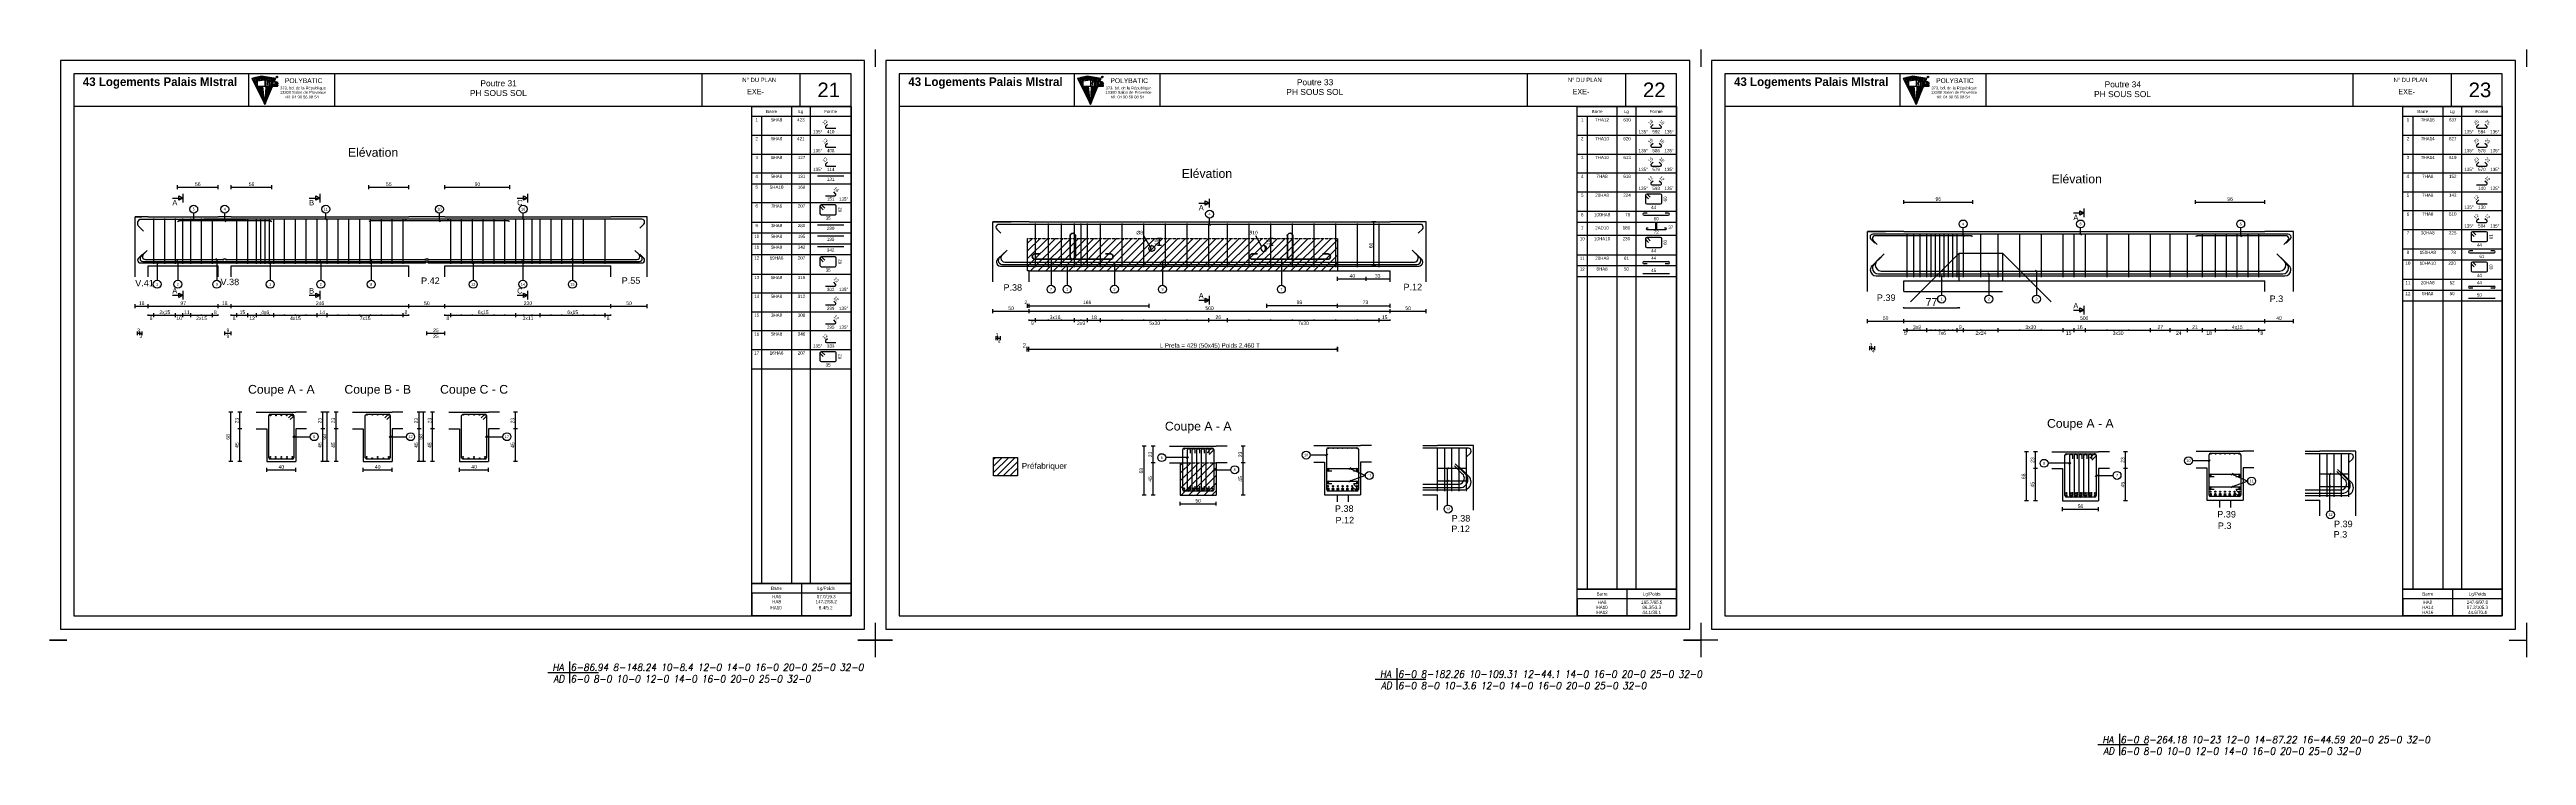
# Model space of a CAD drawing. Extents: x -12912 to 27386, y 1818 to 8189.
# Drawn here: x 11292 to 14723, y 3008 to 3986 of the extents above; entities that cross this region are included whole.
import ezdxf
from ezdxf.enums import TextEntityAlignment as Align

# ---------------------------------------------------------------- set-up
doc = ezdxf.new("R2010")
doc.units = 0
doc.header["$MEASUREMENT"] = 0
doc.linetypes.add('CONTINUE', pattern=[0])
doc.linetypes.add('MEDIUM_DASH', pattern=[0.5, 0.35, -0.15])
doc.layers.get('0').update_dxf_attribs({"linetype": 'CONTINUOUS'})
doc.layers.get('DEFPOINTS').update_dxf_attribs({"linetype": 'CONTINUOUS'})
for name, color, linetype in [('1', 7, 'CONTINUOUS'), ('104', 7, 'CONTINUOUS'), ('173', 7, 'CONTINUOUS'), ('5', 7, 'CONTINUOUS'), ('6', 7, 'CONTINUOUS'), ('7', 7, 'CONTINUOUS'), ('GO-CARTOUCHE', 7, 'CONTINUOUS'), ('GO-TEXTE', 9, 'CONTINUOUS'), ('PYC-HACHURE', 7, 'CONTINUOUS'), ('RDC COFFRAGE', 7, 'CONTINUOUS'), ('STR_TXT', 102, 'CONTINUOUS')]:
    doc.layers.add(name, color=color, linetype=linetype)
doc.layers.add('PYC- HACHURES', color=7, linetype='CONTINUOUS', lineweight=18)
doc.styles.add('ARIAL', font='ARIAL.TTF')
doc.styles.add('Tableau', font='romans.shx', dxfattribs={"width": 0.9, "oblique": 10})
doc.styles.add('TEXTEBA', font='ARIAL.TTF')
doc.dimstyles.new('COUPE-20', dxfattribs={"dimscale": 0.5, "dimtxt": 22, "dimasz": 5, "dimexe": 0.05, "dimexo": 0, "dimgap": 5, "dimtad": 1, "dimdec": 0, "dimdsep": 46, "dimtxsty": 'Standard', "dimblk1": 'DOT', "dimblk2": 'DOT', "dimsah": 1, "dimcen": 0, "dimdle": 150, "dimclrd": 1, "dimclre": 1, "dimclrt": 7, "dimadec": 0, "dimazin": 0, "dimtfac": 1, "dimtdec": 0, "dimtix": 1, "dimtmove": 2, "dimatfit": 3, "dimldrblk": 'DOT', "dimfxl": 0, "dimtvp": 1, "dimtolj": 1, "dimtzin": 0, "dimarcsym": 0})

# ---------------------------------------------------------------- blocks, each defined once
blk = doc.blocks.new('A$C20507BFC')
at = {"layer": 'RDC COFFRAGE', "color": 5, "linetype": 'CONTINUE', "lineweight": 40, "ltscale": 0.01}
for points in [[(56, 36.1), (56, 36.1)], [(0, 3.7), (0, 3.7)], [(10.8, 7.5), (3.7, 7.5)], [(52.3, 32.3), (52.3, 3.7)], [(59.7, 3.7), (59.7, 32.3)], [(108.3, 7.5), (101.2, 7.5)], [(112, 3.7), (112, 3.7)], [(3.7, 0), (56, 0)], [(56, 0), (108.3, 0)]]:
    blk.add_lwpolyline(points, dxfattribs=at)
for centre, start, end in [((56, 32.3), 90, 180), ((56, 32.3), 0, 90), ((3.7, 3.7), 90, 180), ((3.7, 3.7), 180, 270), ((56, 3.7), 180, 270), ((56, 3.7), 270, 0), ((108.3, 3.7), 0, 90), ((108.3, 3.7), 270, 0)]:
    blk.add_arc(centre, 3.75, start, end, dxfattribs=at)
blk = doc.blocks.new('A$C2346579C')
at = {"layer": '173', "color": 173}
for points in [[(0, 1.9), (0, 1.9)], [(1.9, 3.8), (41.7, 3.8)], [(43.6, 1.9), (43.6, 1.9)], [(6.9, 0), (1.9, 0)], [(41.7, 0), (36.7, 0)]]:
    blk.add_lwpolyline(points, dxfattribs=at)
for centre, start, end in [((1.9, 1.9), 90, 180), ((1.9, 1.9), 180, 270), ((41.7, 1.9), 0, 90), ((41.7, 1.9), 270, 0)]:
    blk.add_arc(centre, 1.9, start, end, dxfattribs=at)
blk = doc.blocks.new('A$C5E66155F')
at = {"layer": '7', "color": 7}
for points in [[(2.1, 5.2), (2, 4.8)], [(2, 4.8), (2, 4.4)], [(2, 4.4), (2, 4)], [(2, 4), (2, 3.6)], [(2, 3.6), (2, 3.2)], [(2, 3.2), (2.1, 2.8)], [(2.2, 5.5), (2.1, 5.2)], [(2.1, 2.8), (2.2, 2.5)], [(2.3, 6.2), (2.2, 5.9)], [(2.2, 5.9), (2.2, 5.5)], [(2.2, 2.5), (2.2, 2.1)], [(2.2, 2.1), (2.3, 1.8)], [(2.5, 6.5), (2.3, 6.2)], [(2.3, 1.8), (2.5, 1.5)], [(2.6, 6.8), (2.5, 6.5)], [(2.5, 1.5), (2.6, 1.2)], [(2.7, 7.1), (2.6, 6.8)], [(2.6, 1.2), (2.7, 0.9)], [(2.9, 7.3), (2.7, 7.1)], [(2.7, 0.9), (2.9, 0.7)], [(3.1, 7.5), (2.9, 7.3)], [(2.9, 0.7), (3.1, 0.5)], [(3.2, 7.7), (3.1, 7.5)], [(3.1, 0.5), (3.2, 0.3)], [(3.4, 7.8), (3.2, 7.7)], [(3.2, 0.3), (3.4, 0.2)], [(3.6, 7.9), (3.4, 7.8)], [(3.4, 0.2), (3.6, 0.1)], [(3.8, 8), (3.6, 7.9)], [(3.6, 0.1), (3.8, 0)], [(4, 8), (3.8, 8)], [(3.8, 0), (4, 0)]]:
    blk.add_lwpolyline(points, dxfattribs=at)
blk.add_circle((4, 4), 4, dxfattribs=at)
blk = doc.blocks.new('_DOT')
at = {"color": 0, "linetype": 'ByBlock'}
blk.add_line((-0.5, 0), (-1, 0), dxfattribs=at)
at = {"color": 0, "linetype": 'ByBlock', "const_width": 0.5}
blk.add_lwpolyline([(-0.25, 0, 1), (0.25, 0, 1)], format="xyb", close=True, dxfattribs=at)
blk = doc.blocks.new('*D992')
at = {"layer": '7', "color": 1, "linetype": 'Continuous', "lineweight": -2}
for p, q in [((13860, 3628), (13860, 3628)), ((13862.5, 3628), (13934.5, 3628)), ((13937, 3628), (13937, 3628))]:
    blk.add_line(p, q, dxfattribs=at)
at = {"layer": 'DEFPOINTS', "color": 0, "linetype": 'Continuous'}
for p in [(13860, 3665.5), (13937, 3665.5), (13937, 3628)]:
    blk.add_point(p, dxfattribs=at)
at = {"layer": '7', "color": 1, "linetype": 'Continuous', "lineweight": -2, "xscale": 2.5, "yscale": 2.5, "zscale": 2.5, "rotation": 180}
blk.add_blockref('_DOT', (13860, 3628), dxfattribs=at)
at = {"layer": '7', "color": 1, "linetype": 'Continuous', "lineweight": -2, "xscale": 2.5, "yscale": 2.5, "zscale": 2.5}
blk.add_blockref('_DOT', (13937, 3628), dxfattribs=at)
at = {"layer": '7', "color": 7, "linetype": 'Continuous', "insert": (13898.5, 3636), "char_height": 11, "attachment_point": 5}
blk.add_mtext('\\A1;77', dxfattribs=at)
blk = doc.blocks.new('Smallsp')
at = {"layer": 'STR_TXT', "linetype": 'Continuous'}
for points in [[(-30, 0), (40, 0)], [(0, 15), (0, -15)]]:
    blk.add_lwpolyline(points, dxfattribs=at)
at = {"layer": 'STR_TXT', "linetype": 'Continuous', "style": 'Tableau', "oblique": 10, "width": 0.9}
for s, p in [('HA', (-23.6, 1.9)), ('AD', (-22.2, -13.9))]:
    blk.add_text(s, height=10, dxfattribs=at).set_placement(p)
for tag, p in [('SPAD', (1.4, 1.9)), ('SPHA', (1.4, -14.1))]:
    blk.add_attdef(tag, p, '', height=10, dxfattribs=at)

msp = doc.modelspace()

# ---------------------------------------------------------------- hatches: boundary and pattern name
at = {"layer": 'PYC- HACHURES', "lineweight": 15}
h = msp.add_hatch(dxfattribs=at)
h.set_pattern_fill('ANSI31', color=104, scale=60, style=0)
h.set_pattern_definition([(45, (-3801.347, 2744.598), (-5.303301, 5.303301), [])])
h.paths.add_polyline_path([(13075.602, 3679.127), (13075.602, 3724.127), (12646.602, 3724.127), (12646.602, 3679.127)])
h = msp.add_hatch(dxfattribs=at)
h.set_pattern_fill('ANSI31', color=104, scale=2, style=0)
h.set_pattern_definition([(45, (12804.8225, 4853.456), (-4.490128, 4.490128), [])])
h.paths.add_polyline_path([(12632.428, 3420.883), (12599.508, 3420.883), (12599.508, 3395.231), (12632.428, 3395.231)])
h = msp.add_hatch(dxfattribs=at)
h.set_pattern_fill('ANSI31', color=104, scale=60, style=0)
h.set_pattern_definition([(45, (-3864.932, 2469.276), (-5.303301, 5.303301), [])])
h.paths.add_polyline_path([(12907.875, 3413.435), (12857.875, 3413.435), (12857.875, 3368.435), (12907.875, 3368.435)])

# ---------------------------------------------------------------- linework, layer by layer
for p, q in [((12435.279, 3985.504), (12435.279, 3961.697)), ((12435.279, 3985.504), (12435.279, 3961.697)), ((12435.279, 3985.504), (12435.279, 3961.697)), ((12435.279, 3985.504), (12435.279, 3961.697)), ((12435.279, 3985.504), (12435.279, 3961.697)), ((12435.279, 3985.504), (12435.279, 3961.697)), ((12435.279, 3985.504), (12435.279, 3961.697)), ((12435.279, 3985.504), (12435.279, 3961.697)), ((12435.279, 3985.504), (12435.279, 3961.697)), ((12435.279, 3985.504), (12435.279, 3961.697)), ((12435.526, 3985.504), (12435.526, 3961.697)), ((12435.526, 3985.504), (12435.526, 3961.697)), ((12435.526, 3985.504), (12435.526, 3961.697)), ((12435.526, 3985.504), (12435.526, 3961.697)), ((12435.526, 3985.504), (12435.526, 3961.697)), ((12435.526, 3985.504), (12435.526, 3961.697)), ((12435.526, 3985.504), (12435.526, 3961.697)), ((12435.526, 3985.504), (12435.526, 3961.697)), ((12435.526, 3985.504), (12435.526, 3961.697)), ((12435.526, 3985.504), (12435.526, 3961.697)), ((13578.915, 3985.504), (13578.915, 3961.697)), ((13578.915, 3985.504), (13578.915, 3961.697)), ((13578.915, 3985.504), (13578.915, 3961.697)), ((13578.915, 3985.504), (13578.915, 3961.697)), ((13578.915, 3985.504), (13578.915, 3961.697)), ((13578.915, 3985.504), (13578.915, 3961.697)), ((14722.552, 3985.504), (14722.552, 3961.697)), ((14722.552, 3985.504), (14722.552, 3961.697)), ((12435.279, 3191.811), (12435.279, 3168.004)), ((12435.279, 3191.811), (12435.279, 3168.004)), ((12435.526, 3191.811), (12435.526, 3168.004)), ((12435.526, 3191.811), (12435.526, 3168.004)), ((13578.915, 3191.811), (13578.915, 3168.004)), ((13578.915, 3191.811), (13578.915, 3168.004)), ((14722.552, 3191.811), (14722.552, 3168.004)), ((14722.552, 3191.811), (14722.552, 3168.004)), ((11315.697, 3168.004), (11291.89, 3168.004)), ((11291.89, 3168.004), (11315.697, 3168.004)), ((11315.697, 3168.004), (11291.89, 3168.004)), ((11291.89, 3168.004), (11315.697, 3168.004)), ((11315.697, 3168.004), (11291.89, 3168.004)), ((11315.697, 3168.004), (11291.89, 3168.004)), ((11291.89, 3168.004), (11315.697, 3168.004)), ((11315.697, 3168.004), (11291.89, 3168.004)), ((11291.89, 3168.004), (11315.697, 3168.004)), ((11315.697, 3168.004), (11291.89, 3168.004)), ((11315.697, 3168.004), (11291.89, 3168.004)), ((11291.89, 3168.004), (11315.697, 3168.004)), ((11315.697, 3168.004), (11291.89, 3168.004)), ((11291.89, 3168.004), (11315.697, 3168.004)), ((11315.697, 3168.004), (11291.89, 3168.004)), ((11315.697, 3168.004), (11291.89, 3168.004)), ((11291.89, 3168.004), (11315.697, 3168.004)), ((11315.697, 3168.004), (11291.89, 3168.004)), ((11291.89, 3168.004), (11315.697, 3168.004)), ((11315.697, 3168.004), (11291.89, 3168.004)), ((11315.697, 3168.004), (11291.89, 3168.004)), ((11291.89, 3168.004), (11315.697, 3168.004)), ((11315.697, 3168.004), (11291.89, 3168.004)), ((11291.89, 3168.004), (11315.697, 3168.004)), ((11315.697, 3168.004), (11291.89, 3168.004)), ((11315.697, 3168.004), (11291.89, 3168.004)), ((11291.89, 3168.004), (11315.697, 3168.004)), ((11315.697, 3168.004), (11291.89, 3168.004)), ((11291.89, 3168.004), (11315.697, 3168.004)), ((11315.697, 3168.004), (11291.89, 3168.004)), ((11315.697, 3168.004), (11291.89, 3168.004)), ((12411.472, 3168.004), (12435.279, 3168.004)), ((12435.279, 3168.004), (12411.472, 3168.004)), ((12411.472, 3168.004), (12435.279, 3168.004)), ((12435.279, 3168.004), (12411.472, 3168.004)), ((12411.472, 3168.004), (12435.279, 3168.004)), ((12411.472, 3168.004), (12435.279, 3168.004)), ((12435.279, 3168.004), (12411.472, 3168.004)), ((12411.472, 3168.004), (12435.279, 3168.004)), ((12435.279, 3168.004), (12411.472, 3168.004)), ((12411.472, 3168.004), (12435.279, 3168.004)), ((12411.472, 3168.004), (12435.279, 3168.004)), ((12435.279, 3168.004), (12411.472, 3168.004)), ((12411.472, 3168.004), (12435.279, 3168.004)), ((12435.279, 3168.004), (12411.472, 3168.004)), ((12411.472, 3168.004), (12435.279, 3168.004)), ((12411.472, 3168.004), (12435.279, 3168.004)), ((12435.279, 3168.004), (12411.472, 3168.004)), ((12411.472, 3168.004), (12435.279, 3168.004)), ((12435.279, 3168.004), (12411.472, 3168.004)), ((12411.472, 3168.004), (12435.279, 3168.004)), ((12411.472, 3168.004), (12435.279, 3168.004)), ((12435.279, 3168.004), (12411.472, 3168.004)), ((12411.472, 3168.004), (12435.279, 3168.004)), ((12435.279, 3168.004), (12411.472, 3168.004)), ((12411.472, 3168.004), (12435.279, 3168.004)), ((12411.472, 3168.004), (12435.279, 3168.004)), ((12435.279, 3168.004), (12411.472, 3168.004)), ((12411.472, 3168.004), (12435.279, 3168.004)), ((12435.279, 3168.004), (12411.472, 3168.004)), ((12411.472, 3168.004), (12435.279, 3168.004)), ((12411.472, 3168.004), (12435.279, 3168.004)), ((12411.719, 3168.004), (12435.526, 3168.004)), ((12435.526, 3168.004), (12411.719, 3168.004)), ((12411.719, 3168.004), (12435.526, 3168.004)), ((12435.526, 3168.004), (12411.719, 3168.004)), ((12411.719, 3168.004), (12435.526, 3168.004)), ((12411.719, 3168.004), (12435.526, 3168.004)), ((12435.526, 3168.004), (12411.719, 3168.004)), ((12411.719, 3168.004), (12435.526, 3168.004)), ((12435.526, 3168.004), (12411.719, 3168.004)), ((12411.719, 3168.004), (12435.526, 3168.004)), ((12411.719, 3168.004), (12435.526, 3168.004)), ((12435.526, 3168.004), (12411.719, 3168.004)), ((12411.719, 3168.004), (12435.526, 3168.004)), ((12435.526, 3168.004), (12411.719, 3168.004)), ((12411.719, 3168.004), (12435.526, 3168.004)), ((12411.719, 3168.004), (12435.526, 3168.004)), ((12435.526, 3168.004), (12411.719, 3168.004)), ((12411.719, 3168.004), (12435.526, 3168.004)), ((12435.526, 3168.004), (12411.719, 3168.004)), ((12411.719, 3168.004), (12435.526, 3168.004)), ((12411.719, 3168.004), (12435.526, 3168.004)), ((12435.526, 3168.004), (12411.719, 3168.004)), ((12411.719, 3168.004), (12435.526, 3168.004)), ((12435.526, 3168.004), (12411.719, 3168.004)), ((12411.719, 3168.004), (12435.526, 3168.004)), ((12411.719, 3168.004), (12435.526, 3168.004)), ((12435.526, 3168.004), (12411.719, 3168.004)), ((12411.719, 3168.004), (12435.526, 3168.004)), ((12435.526, 3168.004), (12411.719, 3168.004)), ((12411.719, 3168.004), (12435.526, 3168.004)), ((12411.719, 3168.004), (12435.526, 3168.004)), ((12435.279, 3168.004), (12435.279, 3144.197)), ((12435.279, 3168.004), (12435.279, 3144.197)), ((12459.086, 3168.004), (12435.279, 3168.004)), ((12435.279, 3168.004), (12459.086, 3168.004)), ((12459.086, 3168.004), (12435.279, 3168.004)), ((12435.279, 3168.004), (12459.086, 3168.004)), ((12459.086, 3168.004), (12435.279, 3168.004)), ((12459.086, 3168.004), (12435.279, 3168.004)), ((12435.279, 3168.004), (12459.086, 3168.004)), ((12459.086, 3168.004), (12435.279, 3168.004)), ((12435.279, 3168.004), (12459.086, 3168.004)), ((12459.086, 3168.004), (12435.279, 3168.004)), ((12459.086, 3168.004), (12435.279, 3168.004)), ((12435.279, 3168.004), (12459.086, 3168.004)), ((12459.086, 3168.004), (12435.279, 3168.004)), ((12435.279, 3168.004), (12459.086, 3168.004)), ((12459.086, 3168.004), (12435.279, 3168.004)), ((12459.086, 3168.004), (12435.279, 3168.004)), ((12435.279, 3168.004), (12459.086, 3168.004)), ((12459.086, 3168.004), (12435.279, 3168.004)), ((12435.279, 3168.004), (12459.086, 3168.004)), ((12459.086, 3168.004), (12435.279, 3168.004)), ((12459.086, 3168.004), (12435.279, 3168.004)), ((12435.279, 3168.004), (12435.279, 3144.197)), ((12435.279, 3168.004), (12459.086, 3168.004)), ((12459.086, 3168.004), (12435.279, 3168.004)), ((12435.279, 3168.004), (12459.086, 3168.004)), ((12459.086, 3168.004), (12435.279, 3168.004)), ((12459.086, 3168.004), (12435.279, 3168.004)), ((12435.279, 3168.004), (12435.279, 3144.197)), ((12435.279, 3168.004), (12459.086, 3168.004)), ((12459.086, 3168.004), (12435.279, 3168.004)), ((12435.279, 3168.004), (12459.086, 3168.004)), ((12459.086, 3168.004), (12435.279, 3168.004)), ((12459.086, 3168.004), (12435.279, 3168.004)), ((12435.279, 3168.004), (12435.279, 3144.197)), ((12435.279, 3168.004), (12435.279, 3144.197)), ((12435.279, 3168.004), (12435.279, 3144.197)), ((12435.279, 3168.004), (12435.279, 3144.197)), ((12435.279, 3168.004), (12435.279, 3144.197)), ((12435.279, 3168.004), (12435.279, 3144.197)), ((12435.526, 3168.004), (12435.526, 3144.197)), ((12435.526, 3168.004), (12435.526, 3144.197)), ((12459.333, 3168.004), (12435.526, 3168.004)), ((12435.526, 3168.004), (12459.333, 3168.004)), ((12459.333, 3168.004), (12435.526, 3168.004)), ((12435.526, 3168.004), (12459.333, 3168.004)), ((12459.333, 3168.004), (12435.526, 3168.004)), ((12459.333, 3168.004), (12435.526, 3168.004)), ((12435.526, 3168.004), (12459.333, 3168.004)), ((12459.333, 3168.004), (12435.526, 3168.004)), ((12435.526, 3168.004), (12459.333, 3168.004)), ((12459.333, 3168.004), (12435.526, 3168.004)), ((12459.333, 3168.004), (12435.526, 3168.004)), ((12435.526, 3168.004), (12459.333, 3168.004)), ((12459.333, 3168.004), (12435.526, 3168.004)), ((12435.526, 3168.004), (12459.333, 3168.004)), ((12459.333, 3168.004), (12435.526, 3168.004)), ((12459.333, 3168.004), (12435.526, 3168.004)), ((12435.526, 3168.004), (12459.333, 3168.004)), ((12459.333, 3168.004), (12435.526, 3168.004)), ((12435.526, 3168.004), (12459.333, 3168.004)), ((12459.333, 3168.004), (12435.526, 3168.004)), ((12459.333, 3168.004), (12435.526, 3168.004)), ((12435.526, 3168.004), (12435.526, 3144.197)), ((12435.526, 3168.004), (12459.333, 3168.004)), ((12459.333, 3168.004), (12435.526, 3168.004)), ((12435.526, 3168.004), (12459.333, 3168.004)), ((12459.333, 3168.004), (12435.526, 3168.004)), ((12459.333, 3168.004), (12435.526, 3168.004)), ((12435.526, 3168.004), (12435.526, 3144.197)), ((12435.526, 3168.004), (12459.333, 3168.004)), ((12459.333, 3168.004), (12435.526, 3168.004)), ((12435.526, 3168.004), (12459.333, 3168.004)), ((12459.333, 3168.004), (12435.526, 3168.004)), ((12459.333, 3168.004), (12435.526, 3168.004)), ((12435.526, 3168.004), (12435.526, 3144.197)), ((12435.526, 3168.004), (12435.526, 3144.197)), ((12435.526, 3168.004), (12435.526, 3144.197)), ((12435.526, 3168.004), (12435.526, 3144.197)), ((12435.526, 3168.004), (12435.526, 3144.197)), ((12435.526, 3168.004), (12435.526, 3144.197)), ((13555.108, 3168.004), (13578.915, 3168.004)), ((13578.915, 3168.004), (13555.108, 3168.004)), ((13555.108, 3168.004), (13578.915, 3168.004)), ((13578.915, 3168.004), (13555.108, 3168.004)), ((13555.108, 3168.004), (13578.915, 3168.004)), ((13555.108, 3168.004), (13578.915, 3168.004)), ((13578.915, 3168.004), (13555.108, 3168.004)), ((13555.108, 3168.004), (13578.915, 3168.004)), ((13578.915, 3168.004), (13555.108, 3168.004)), ((13555.108, 3168.004), (13578.915, 3168.004)), ((13555.108, 3168.004), (13578.915, 3168.004)), ((13578.915, 3168.004), (13555.108, 3168.004)), ((13555.108, 3168.004), (13578.915, 3168.004)), ((13578.915, 3168.004), (13555.108, 3168.004)), ((13555.108, 3168.004), (13578.915, 3168.004)), ((13555.108, 3168.004), (13578.915, 3168.004)), ((13578.915, 3168.004), (13555.108, 3168.004)), ((13555.108, 3168.004), (13578.915, 3168.004)), ((13578.915, 3168.004), (13555.108, 3168.004)), ((13555.108, 3168.004), (13578.915, 3168.004)), ((13555.108, 3168.004), (13578.915, 3168.004)), ((13578.915, 3168.004), (13555.108, 3168.004)), ((13555.108, 3168.004), (13578.915, 3168.004)), ((13578.915, 3168.004), (13555.108, 3168.004)), ((13555.108, 3168.004), (13578.915, 3168.004)), ((13555.108, 3168.004), (13578.915, 3168.004)), ((13578.915, 3168.004), (13555.108, 3168.004)), ((13555.108, 3168.004), (13578.915, 3168.004)), ((13578.915, 3168.004), (13555.108, 3168.004)), ((13555.108, 3168.004), (13578.915, 3168.004)), ((13555.108, 3168.004), (13578.915, 3168.004)), ((13555.108, 3168.004), (13578.915, 3168.004)), ((13578.915, 3168.004), (13578.915, 3144.197)), ((13578.915, 3168.004), (13578.915, 3144.197)), ((13578.915, 3168.004), (13578.915, 3144.197)), ((13578.915, 3168.004), (13578.915, 3144.197)), ((13578.915, 3168.004), (13578.915, 3144.197)), ((13602.723, 3168.004), (13578.915, 3168.004)), ((13602.723, 3168.004), (13578.915, 3168.004)), ((13578.915, 3168.004), (13578.915, 3144.197)), ((14698.745, 3168.004), (14722.552, 3168.004)), ((14698.745, 3168.004), (14722.552, 3168.004)), ((14722.552, 3168.004), (14722.552, 3144.197))]:
    msp.add_line(p, q)
at = {"color": 7, "linetype": 'Continuous'}
for p, q in [((13075.382, 3369.197), (13075.382, 3359.225)), ((13090.344, 3369.197), (13090.344, 3359.225)), ((14297.471, 3361.412), (14297.471, 3351.44)), ((14312.433, 3361.412), (14312.433, 3351.44))]:
    msp.add_line(p, q, dxfattribs=at)
at = {"layer": '1', "color": 1}
for points in [[(11427.312, 3707.252), (11421.655, 3701.596)], [(12108.37, 3701.596), (12102.714, 3707.252)], [(12618.184, 3707.687), (12611.113, 3700.616)], [(13186.092, 3700.616), (13179.02, 3707.687)], [(11413.913, 3693.938), (11413.913, 3693.938)], [(11420.712, 3702.352), (11415.055, 3696.696)], [(11417.213, 3695.988), (11417.213, 3695.988)], [(11417.813, 3690.038), (11536.698, 3690.038)], [(11424.012, 3704.402), (11418.355, 3698.746)], [(11420.513, 3698.838), (11420.513, 3698.838)], [(11421.113, 3692.088), (11536.698, 3692.088)], [(11424.413, 3694.938), (11532.327, 3694.938)], [(11532.327, 3694.938), (11534.313, 3696.084)], [(11534.713, 3696.084), (11536.698, 3694.938)], [(11536.698, 3694.938), (11812.327, 3694.938)], [(11536.698, 3692.088), (11812.327, 3692.088)], [(11536.698, 3690.038), (11812.327, 3690.038)], [(11812.327, 3694.938), (11814.313, 3696.084)], [(11812.327, 3692.088), (11814.313, 3693.234)], [(11812.327, 3690.038), (11814.313, 3691.184)], [(11814.713, 3696.084), (11816.698, 3694.938)], [(11814.713, 3693.234), (11816.698, 3692.088)], [(11814.713, 3691.184), (11816.698, 3690.038)], [(11816.698, 3694.938), (12105.613, 3694.938)], [(11816.698, 3692.088), (12108.913, 3692.088)], [(11816.698, 3690.038), (12112.213, 3690.038)], [(12111.67, 3698.746), (12106.014, 3704.402)], [(12114.97, 3696.696), (12109.314, 3702.352)], [(12109.513, 3698.838), (12109.513, 3698.838)], [(12112.813, 3695.988), (12112.813, 3695.988)], [(12116.113, 3693.938), (12116.113, 3693.938)], [(12603.402, 3691.227), (12603.402, 3691.227)], [(12613.528, 3703.672), (12605.043, 3695.187)], [(12606.002, 3693.477), (12606.002, 3693.477)], [(12614.684, 3704.437), (12607.613, 3697.366)], [(12609.002, 3685.627), (13188.202, 3685.627)], [(12609.502, 3696.727), (12609.502, 3696.727)], [(12611.502, 3687.977), (13185.702, 3687.977)], [(12615.002, 3691.227), (13182.202, 3691.227)], [(13189.592, 3697.366), (13182.52, 3704.437)], [(13192.162, 3695.187), (13183.677, 3703.672)], [(13187.702, 3696.727), (13187.702, 3696.727)], [(13191.202, 3693.477), (13191.202, 3693.477)], [(13193.802, 3691.227), (13193.802, 3691.227)], [(13813.764, 3680.313), (13813.764, 3680.313)], [(13827.509, 3697.495), (13816.195, 3686.182)], [(13816.764, 3682.963), (13816.764, 3682.963)], [(13829.065, 3698.66), (13819.166, 3688.761)], [(13820.664, 3687.013), (13820.664, 3687.013)], [(13822.064, 3672.013), (14387.864, 3672.013)], [(13832.965, 3702.71), (13823.066, 3692.811)], [(13824.964, 3674.763), (14384.964, 3674.763)], [(13828.864, 3678.813), (14381.064, 3678.813)], [(14386.862, 3692.811), (14376.963, 3702.71)], [(14390.762, 3688.761), (14380.863, 3698.66)], [(14393.733, 3686.182), (14382.419, 3697.495)], [(14389.264, 3687.013), (14389.264, 3687.013)], [(14393.164, 3682.963), (14393.164, 3682.963)], [(14396.164, 3680.313), (14396.164, 3680.313)], [(13249.093, 3397.766), (13237.78, 3409.08)], [(13253.103, 3397.725), (13238.96, 3411.867)], [(13257.603, 3394.475), (13243.46, 3408.617)], [(14471.182, 3389.981), (14459.869, 3401.294)], [(14475.191, 3389.94), (14461.049, 3404.082)], [(14479.691, 3386.69), (14465.549, 3400.832)], [(13193.965, 3383.597), (13243.224, 3383.597)], [(13193.965, 3378.947), (13245.324, 3378.947)], [(13193.965, 3375.697), (13249.824, 3375.697)], [(13251.524, 3391.897), (13251.524, 3391.897)], [(13256.324, 3389.947), (13256.324, 3389.947)], [(13260.824, 3386.697), (13260.824, 3386.697)], [(14416.054, 3375.812), (14465.313, 3375.812)], [(14416.054, 3371.162), (14467.413, 3371.162)], [(14416.054, 3367.912), (14471.913, 3367.912)], [(14473.613, 3384.112), (14473.613, 3384.112)], [(14478.413, 3382.162), (14478.413, 3382.162)], [(14482.913, 3378.912), (14482.913, 3378.912)]]:
    msp.add_lwpolyline(points, dxfattribs=at)
for centre, radius in [((11597.552, 3421.656), 0.4), ((11597.552, 3420.056), 0.4), ((11597.552, 3419.256), 0.4), ((11605.252, 3421.656), 0.4), ((11605.252, 3420.056), 0.4), ((11605.252, 3419.256), 0.4), ((11612.952, 3421.656), 0.4), ((11612.952, 3420.056), 0.4), ((11612.952, 3419.256), 0.4), ((11620.652, 3421.656), 0.4), ((11620.652, 3420.056), 0.4), ((11620.652, 3419.256), 0.4), ((11628.352, 3421.656), 0.4), ((11628.352, 3420.056), 0.4), ((11628.352, 3419.256), 0.4), ((11731.024, 3421.656), 0.4), ((11731.024, 3420.056), 0.4), ((11731.024, 3419.256), 0.4), ((11738.724, 3420.056), 0.4), ((11738.724, 3419.256), 0.4), ((11746.424, 3421.656), 0.4), ((11746.424, 3420.056), 0.4), ((11746.424, 3419.256), 0.4), ((11754.124, 3420.056), 0.4), ((11754.124, 3419.256), 0.4), ((11761.824, 3421.656), 0.4), ((11761.824, 3420.056), 0.4), ((11761.824, 3419.256), 0.4), ((11864.496, 3421.656), 0.4), ((11864.496, 3420.056), 0.4), ((11864.496, 3419.256), 0.4), ((11872.196, 3420.056), 0.4), ((11872.196, 3419.256), 0.4), ((11879.896, 3421.656), 0.4), ((11879.896, 3420.056), 0.4), ((11879.896, 3419.256), 0.4), ((11887.596, 3420.056), 0.4), ((11887.596, 3419.256), 0.4), ((11895.296, 3421.656), 0.4), ((11895.296, 3420.056), 0.4), ((11895.296, 3419.256), 0.4), ((12863.375, 3374.935), 0.6), ((12863.375, 3378.035), 0.5), ((12863.375, 3376.035), 0.5), ((12869.875, 3374.935), 0.6), ((12869.875, 3378.035), 0.5), ((12869.875, 3376.035), 0.5), ((12876.375, 3374.935), 0.6), ((12876.375, 3378.035), 0.5), ((12876.375, 3376.035), 0.5), ((12882.875, 3374.935), 0.6), ((12882.875, 3378.035), 0.5), ((12882.875, 3376.035), 0.5), ((12889.375, 3374.935), 0.6), ((12889.375, 3378.035), 0.5), ((12889.375, 3376.035), 0.5), ((12895.875, 3374.935), 0.6), ((12895.875, 3378.035), 0.5), ((12895.875, 3376.035), 0.5), ((12902.375, 3374.935), 0.6), ((12902.375, 3378.035), 0.5), ((12902.375, 3376.035), 0.5), ((13062.963, 3377.697), 1), ((13062.963, 3375.697), 1), ((13062.963, 3381.097), 0.8), ((13069.597, 3377.697), 1), ((13069.597, 3375.697), 1), ((13069.597, 3381.097), 0.8), ((13076.23, 3377.697), 1), ((13076.23, 3375.697), 1), ((13076.23, 3381.097), 0.8), ((13082.863, 3377.697), 1), ((13082.863, 3375.697), 1), ((13082.863, 3381.097), 0.8), ((13089.497, 3377.697), 1), ((13089.497, 3375.697), 1), ((13089.497, 3381.097), 0.8), ((13096.13, 3377.697), 1), ((13096.13, 3375.697), 1), ((13096.13, 3381.097), 0.8), ((13102.763, 3377.697), 1), ((13102.763, 3375.697), 1), ((13102.763, 3381.097), 0.8), ((14085.264, 3367.149), 0.8), ((14085.264, 3371.449), 0.7), ((14085.264, 3368.649), 0.7), ((14091.831, 3367.149), 0.8), ((14091.831, 3371.449), 0.7), ((14091.831, 3368.649), 0.7), ((14098.397, 3367.149), 0.8), ((14098.397, 3371.449), 0.7), ((14098.397, 3368.649), 0.7), ((14104.964, 3367.149), 0.8), ((14104.964, 3371.449), 0.7), ((14104.964, 3368.649), 0.7), ((14111.531, 3367.149), 0.8), ((14111.531, 3371.449), 0.7), ((14111.531, 3368.649), 0.7), ((14118.097, 3367.149), 0.8), ((14118.097, 3371.449), 0.7), ((14118.097, 3368.649), 0.7), ((14124.664, 3367.149), 0.8), ((14124.664, 3371.449), 0.7), ((14124.664, 3368.649), 0.7), ((14285.052, 3369.912), 1), ((14285.052, 3367.912), 1), ((14285.052, 3373.312), 0.8), ((14291.686, 3369.912), 1), ((14291.686, 3367.912), 1), ((14291.686, 3373.312), 0.8), ((14298.319, 3369.912), 1), ((14298.319, 3367.912), 1), ((14298.319, 3373.312), 0.8), ((14304.952, 3369.912), 1), ((14304.952, 3367.912), 1), ((14304.952, 3373.312), 0.8), ((14311.586, 3369.912), 1), ((14311.586, 3367.912), 1), ((14311.586, 3373.312), 0.8), ((14318.219, 3369.912), 1), ((14318.219, 3367.912), 1), ((14318.219, 3373.312), 0.8), ((14324.852, 3369.912), 1), ((14324.852, 3367.912), 1), ((14324.852, 3373.312), 0.8)]:
    msp.add_circle(centre, radius, dxfattribs=at)
for centre, radius, start, end in [((11417.813, 3693.938), 3.9, 135, 180), ((11417.813, 3693.938), 3.9, 180, 270), ((11421.113, 3695.988), 3.9, 135, 180), ((11421.113, 3695.988), 3.9, 180, 270), ((11424.413, 3698.838), 3.9, 135, 180), ((11424.413, 3698.838), 3.9, 180, 270), ((12105.613, 3698.838), 3.9, 270, 0), ((12105.613, 3698.838), 3.9, 0, 45), ((12108.913, 3695.988), 3.9, 270, 0), ((12108.913, 3695.988), 3.9, 0, 45), ((12112.213, 3693.938), 3.9, 270, 0), ((12112.213, 3693.938), 3.9, 0, 45), ((12609.002, 3691.227), 5.6, 135, 180), ((12609.002, 3691.227), 5.6, 180, 270), ((12611.502, 3693.477), 5.5, 135, 180), ((12611.502, 3693.477), 5.5, 180, 270), ((12615.002, 3696.727), 5.5, 135, 180), ((12615.002, 3696.727), 5.5, 180, 270), ((13182.202, 3696.727), 5.5, 270, 0), ((13185.702, 3693.477), 5.5, 270, 0), ((13182.202, 3696.727), 5.5, 0, 45), ((13188.202, 3691.227), 5.6, 270, 0), ((13185.702, 3693.477), 5.5, 0, 45), ((13188.202, 3691.227), 5.6, 0, 45), ((13822.064, 3680.313), 8.3, 135, 180), ((13822.064, 3680.313), 8.3, 180, 270), ((13824.964, 3682.963), 8.2, 135, 180), ((13824.964, 3682.963), 8.2, 180, 270), ((13828.864, 3687.013), 8.2, 135, 180), ((13828.864, 3687.013), 8.2, 180, 270), ((14381.064, 3687.013), 8.2, 270, 0), ((14384.964, 3682.963), 8.2, 270, 0), ((14381.064, 3687.013), 8.2, 0, 45), ((14387.864, 3680.313), 8.3, 270, 0), ((14384.964, 3682.963), 8.2, 0, 45), ((14387.864, 3680.313), 8.3, 0, 45), ((13243.224, 3391.897), 8.3, 0, 45), ((13245.324, 3389.947), 11, 0, 45), ((13243.224, 3391.897), 8.3, 270, 0), ((13245.324, 3389.947), 11, 270, 0), ((13249.824, 3386.697), 11, 270, 0), ((13249.824, 3386.697), 11, 0, 45), ((14465.313, 3384.112), 8.3, 270, 0), ((14467.413, 3382.162), 11, 270, 0), ((14465.313, 3384.112), 8.3, 0, 45), ((14471.913, 3378.912), 11, 270, 0), ((14467.413, 3382.162), 11, 0, 45), ((14471.913, 3378.912), 11, 0, 45)]:
    msp.add_arc(centre, radius, start, end, dxfattribs=at)
for p in [(11532.327, 3694.938), (11532.327, 3692.088), (11532.327, 3690.038), (11536.698, 3694.938), (11536.698, 3692.088), (11536.698, 3690.038), (11812.327, 3694.938), (11812.327, 3692.088), (11812.327, 3690.038), (11816.698, 3694.938), (11816.698, 3692.088), (11816.698, 3690.038)]:
    msp.add_point(p, dxfattribs=at)
at = {"layer": '104', "color": 104}
for points in [[(11462.013, 3779.788), (11477.013, 3779.788)], [(11477.013, 3773.788), (11477.013, 3785.788)], [(11651.513, 3779.788), (11666.513, 3779.788)], [(11666.513, 3773.788), (11666.513, 3785.788)], [(11939.513, 3779.788), (11954.513, 3779.788)], [(11954.513, 3773.788), (11954.513, 3785.788)], [(12898.602, 3766.877), (12898.602, 3778.877)], [(12883.602, 3772.877), (12898.602, 3772.877)], [(14094.964, 3759.263), (14109.964, 3759.263)], [(14109.964, 3753.263), (14109.964, 3765.263)], [(11462.013, 3645.288), (11477.013, 3645.288)], [(11477.013, 3639.288), (11477.013, 3651.288)], [(11651.513, 3645.288), (11666.513, 3645.288)], [(11666.513, 3639.288), (11666.513, 3651.288)], [(11939.513, 3645.288), (11954.513, 3645.288)], [(11954.513, 3639.288), (11954.513, 3651.288)], [(12883.602, 3638.377), (12898.602, 3638.377)], [(12898.602, 3632.377), (12898.602, 3644.377)], [(14094.964, 3624.763), (14109.964, 3624.763)], [(14109.964, 3618.763), (14109.964, 3630.763)]]:
    msp.add_lwpolyline(points, dxfattribs=at)
for points in [[(11477.013, 3779.788), (11471.013, 3776.788), (11471.013, 3782.788), (11477.013, 3779.788)], [(11666.513, 3779.788), (11660.513, 3776.788), (11660.513, 3782.788), (11666.513, 3779.788)], [(11954.513, 3779.788), (11948.513, 3776.788), (11948.513, 3782.788), (11954.513, 3779.788)], [(12898.602, 3772.877), (12892.602, 3769.877), (12892.602, 3775.877), (12898.602, 3772.877)], [(14109.964, 3759.263), (14103.964, 3756.263), (14103.964, 3762.263), (14109.964, 3759.263)], [(11477.013, 3645.288), (11471.013, 3642.288), (11471.013, 3648.288), (11477.013, 3645.288)], [(11666.513, 3645.288), (11660.513, 3642.288), (11660.513, 3648.288), (11666.513, 3645.288)], [(11954.513, 3645.288), (11948.513, 3642.288), (11948.513, 3648.288), (11954.513, 3645.288)], [(12898.602, 3638.377), (12892.602, 3635.377), (12892.602, 3641.377), (12898.602, 3638.377)], [(14109.964, 3624.763), (14103.964, 3621.763), (14103.964, 3627.763), (14109.964, 3624.763)]]:
    msp.add_lwpolyline(points, close=True, dxfattribs=at)
at = {"layer": '173', "color": 7, "linetype": 'Continuous'}
msp.add_line((12648.602, 3679.127), (12646.602, 3679.127), dxfattribs=at)
at = {"layer": '173', "color": 173}
for p, q in [((13253.769, 3405.486), (13213.549, 3405.486)), ((14475.858, 3397.701), (14435.638, 3397.701)), ((13253.769, 3387.796), (13213.549, 3387.796)), ((14475.858, 3380.011), (14435.638, 3380.011))]:
    msp.add_line(p, q, dxfattribs=at)
for points in [[(12401.968, 3246.362), (12264.468, 3246.362), (12264.468, 3906.498), (12401.968, 3906.498)], [(12401.968, 3892.998), (12264.468, 3892.998)], [(12278.218, 3892.998), (12278.218, 3246.362)], [(12319.468, 3906.498), (12319.468, 3246.362)], [(12345.593, 3906.498), (12345.593, 3246.362)], [(12366.405, 3878.025), (12366.405, 3878.025)], [(12369.471, 3881.739), (12366.864, 3879.132)], [(12401.968, 3906.498), (12401.968, 3246.362)], [(13545.357, 3892.998), (13407.857, 3892.998)], [(13421.607, 3892.998), (13421.607, 3238.562)], [(13462.857, 3906.498), (13462.857, 3238.562)], [(13488.982, 3906.498), (13488.982, 3238.562)], [(13509.794, 3878.025), (13509.794, 3878.025)], [(13512.86, 3881.739), (13510.253, 3879.132)], [(13524.086, 3879.132), (13521.478, 3881.739)], [(13524.544, 3878.025), (13524.544, 3878.025)], [(14688.993, 3892.998), (14551.493, 3892.998)], [(14565.243, 3892.998), (14565.243, 3238.562)], [(14606.493, 3906.498), (14606.493, 3238.562)], [(14632.618, 3906.498), (14632.618, 3238.562)], [(14653.43, 3878.025), (14653.43, 3878.025)], [(14656.496, 3881.739), (14653.889, 3879.132)], [(14667.722, 3879.132), (14665.114, 3881.739)], [(14668.18, 3878.025), (14668.18, 3878.025)], [(12264.468, 3866.906), (12401.968, 3866.906)], [(12366.405, 3851.932), (12366.405, 3851.932)], [(12369.471, 3855.647), (12366.864, 3853.039)], [(12367.971, 3876.459), (12381.155, 3876.459)], [(12367.971, 3850.367), (12381.155, 3850.367)], [(13407.857, 3866.906), (13545.357, 3866.906)], [(13509.794, 3851.932), (13509.794, 3851.932)], [(13512.86, 3855.647), (13510.253, 3853.039)], [(13511.36, 3876.459), (13522.979, 3876.459)], [(13511.36, 3850.367), (13522.979, 3850.367)], [(13524.086, 3853.039), (13521.478, 3855.647)], [(13524.544, 3851.932), (13524.544, 3851.932)], [(14551.493, 3866.906), (14688.993, 3866.906)], [(14653.43, 3851.932), (14653.43, 3851.932)], [(14656.496, 3855.647), (14653.889, 3853.039)], [(14654.996, 3876.459), (14666.615, 3876.459)], [(14654.996, 3850.367), (14666.615, 3850.367)], [(14667.722, 3853.039), (14665.114, 3855.647)], [(14668.18, 3851.932), (14668.18, 3851.932)], [(12264.468, 3840.814), (12401.968, 3840.814)], [(12264.468, 3814.721), (12401.968, 3814.721)], [(12345.759, 3762.469), (12345.759, 3824.969)], [(12355.458, 3810.721), (12392.102, 3810.721)], [(12366.405, 3825.84), (12366.405, 3825.84)], [(12369.471, 3829.554), (12366.864, 3826.947)], [(12367.971, 3824.274), (12381.155, 3824.274)], [(13407.857, 3840.814), (13545.357, 3840.814)], [(13407.857, 3814.721), (13545.357, 3814.721)], [(13509.794, 3825.84), (13509.794, 3825.84)], [(13512.86, 3829.554), (13510.253, 3826.947)], [(13511.36, 3824.274), (13522.979, 3824.274)], [(13524.086, 3826.947), (13521.478, 3829.554)], [(13524.544, 3825.84), (13524.544, 3825.84)], [(14551.493, 3840.814), (14688.993, 3840.814)], [(14551.493, 3814.721), (14688.993, 3814.721)], [(14653.43, 3825.84), (14653.43, 3825.84)], [(14656.496, 3829.554), (14653.889, 3826.947)], [(14654.996, 3824.274), (14666.615, 3824.274)], [(14667.722, 3826.947), (14665.114, 3829.554)], [(14668.18, 3825.84), (14668.18, 3825.84)], [(12264.468, 3799.721), (12401.968, 3799.721)], [(12366.405, 3783.182), (12379.589, 3783.182)], [(12380.696, 3785.855), (12378.089, 3788.462)], [(12381.155, 3784.748), (12381.155, 3784.748)], [(13407.857, 3788.629), (13545.357, 3788.629)], [(13502.394, 3783.759), (13502.394, 3773.499)], [(13502.394, 3783.759), (13502.394, 3783.759)], [(13502.869, 3782.614), (13506.687, 3778.795)], [(13504.014, 3785.379), (13504.014, 3785.379)], [(13523.324, 3785.379), (13504.014, 3785.379)], [(13508.978, 3781.086), (13505.16, 3784.905)], [(13509.794, 3799.748), (13509.794, 3799.748)], [(13512.86, 3803.462), (13510.253, 3800.855)], [(13511.36, 3798.182), (13522.979, 3798.182)], [(13524.086, 3800.855), (13521.478, 3803.462)], [(13524.544, 3799.748), (13524.544, 3799.748)], [(13524.944, 3773.499), (13524.944, 3783.759)], [(14551.493, 3788.629), (14688.993, 3788.629)], [(14653.43, 3798.182), (14666.615, 3798.182)], [(14656.496, 3777.37), (14653.889, 3774.762)], [(14667.722, 3800.855), (14665.114, 3803.462)], [(14668.18, 3799.748), (14668.18, 3799.748)], [(11413.513, 3744.938), (11413.513, 3744.938)], [(11415.124, 3741.049), (11422.195, 3733.978)], [(11561.361, 3750.438), (11419.013, 3750.438)], [(11436.513, 3689.038), (11436.513, 3751.538)], [(11451.513, 3689.038), (11451.513, 3751.538)], [(11466.513, 3689.038), (11466.513, 3751.538)], [(11476.513, 3689.038), (11476.513, 3751.538)], [(11487.513, 3689.038), (11487.513, 3751.538)], [(11502.513, 3689.038), (11502.513, 3751.538)], [(11505.834, 3750.538), (11503.849, 3749.391)], [(11843.191, 3750.538), (11505.834, 3750.538)], [(11517.513, 3689.038), (11517.513, 3751.538)], [(11551.513, 3689.038), (11551.513, 3751.538)], [(11563.843, 3749.005), (11561.361, 3750.438)], [(11566.513, 3689.038), (11566.513, 3751.538)], [(11578.513, 3689.038), (11578.513, 3751.538)], [(11584.513, 3689.038), (11584.513, 3751.538)], [(11590.513, 3689.038), (11590.513, 3751.538)], [(11596.513, 3689.038), (11596.513, 3751.538)], [(11602.513, 3689.038), (11602.513, 3751.538)], [(11617.513, 3689.038), (11617.513, 3751.538)], [(11632.513, 3689.038), (11632.513, 3751.538)], [(11647.513, 3689.038), (11647.513, 3751.538)], [(11662.513, 3689.038), (11662.513, 3751.538)], [(11676.513, 3689.038), (11676.513, 3751.538)], [(11691.513, 3689.038), (11691.513, 3751.538)], [(11706.513, 3689.038), (11706.513, 3751.538)], [(11721.513, 3689.038), (11721.513, 3751.538)], [(11736.513, 3689.038), (11736.513, 3751.538)], [(11751.513, 3689.038), (11751.513, 3751.538)], [(11766.513, 3689.038), (11766.513, 3751.538)], [(11781.513, 3689.038), (11781.513, 3751.538)], [(11785.834, 3750.538), (11783.849, 3749.391)], [(12112.213, 3750.538), (11785.834, 3750.538)], [(11845.177, 3749.391), (11843.191, 3750.538)], [(11847.513, 3689.038), (11847.513, 3751.538)], [(11862.513, 3689.038), (11862.513, 3751.538)], [(11877.513, 3689.038), (11877.513, 3751.538)], [(11892.513, 3689.038), (11892.513, 3751.538)], [(11907.513, 3689.038), (11907.513, 3751.538)], [(11922.513, 3689.038), (11922.513, 3751.538)], [(11937.513, 3689.038), (11937.513, 3751.538)], [(11948.846, 3689.038), (11948.846, 3751.538)], [(11960.179, 3689.038), (11960.179, 3751.538)], [(11971.513, 3689.038), (11971.513, 3751.538)], [(11986.513, 3689.038), (11986.513, 3751.538)], [(12001.513, 3689.038), (12001.513, 3751.538)], [(12016.513, 3689.038), (12016.513, 3751.538)], [(12031.513, 3689.038), (12031.513, 3751.538)], [(12061.513, 3689.038), (12061.513, 3751.538)], [(12109.314, 3738.223), (12114.97, 3743.88)], [(12116.113, 3746.638), (12116.113, 3746.638)], [(12264.468, 3773.629), (12401.968, 3773.629)], [(12264.468, 3746.65), (12401.968, 3746.65)], [(12355.458, 3742.65), (12392.102, 3742.65)], [(12359.005, 3768.759), (12359.005, 3758.499)], [(12359.005, 3768.759), (12359.005, 3768.759)], [(12359.48, 3767.614), (12363.298, 3763.795)], [(12360.625, 3770.379), (12360.625, 3770.379)], [(12379.935, 3770.379), (12360.625, 3770.379)], [(12360.625, 3756.879), (12379.935, 3756.879)], [(12365.589, 3766.086), (12361.771, 3769.905)], [(12381.555, 3758.499), (12381.555, 3768.759)], [(12602.702, 3739.527), (12602.702, 3739.527)], [(13190.602, 3743.427), (12606.602, 3743.427)], [(12657.602, 3684.227), (12657.602, 3744.627)], [(12675.602, 3684.227), (12675.602, 3744.627)], [(12693.602, 3684.227), (12693.602, 3744.627)], [(12711.602, 3684.227), (12711.602, 3744.627)], [(12720.602, 3684.227), (12720.602, 3744.627)], [(12729.602, 3684.227), (12729.602, 3744.627)], [(12747.602, 3684.227), (12747.602, 3744.627)], [(12777.602, 3684.227), (12777.602, 3744.627)], [(12807.602, 3684.227), (12807.602, 3744.627)], [(12837.602, 3684.227), (12837.602, 3744.627)], [(12867.602, 3684.227), (12867.602, 3744.627)], [(12897.602, 3684.227), (12897.602, 3744.627)], [(12923.602, 3684.227), (12923.602, 3744.627)], [(12953.602, 3684.227), (12953.602, 3744.627)], [(12983.602, 3684.227), (12983.602, 3744.627)], [(13013.602, 3684.227), (13013.602, 3744.627)], [(13043.602, 3684.227), (13043.602, 3744.627)], [(13073.602, 3684.227), (13073.602, 3744.627)], [(13103.602, 3684.227), (13103.602, 3744.627)], [(13133.602, 3684.227), (13133.602, 3744.627)], [(13194.502, 3739.527), (13194.502, 3739.527)], [(13407.857, 3761.629), (13545.357, 3761.629)], [(13407.857, 3746.629), (13545.357, 3746.629)], [(13498.847, 3757.629), (13498.847, 3757.629)], [(13504.847, 3759.129), (13500.347, 3759.129)], [(13500.347, 3756.129), (13533.991, 3756.129)], [(13504.014, 3771.879), (13523.324, 3771.879)], [(13516.409, 3744.457), (13516.409, 3737.318)], [(13518.282, 3737.318), (13518.282, 3744.457)], [(13533.991, 3759.129), (13529.491, 3759.129)], [(13535.491, 3757.629), (13535.491, 3757.629)], [(14551.493, 3762.537), (14688.993, 3762.537)], [(14653.43, 3773.655), (14653.43, 3773.655)], [(14653.43, 3747.563), (14653.43, 3747.563)], [(14656.496, 3751.278), (14653.889, 3748.67)], [(14654.996, 3772.09), (14668.18, 3772.09)], [(14654.996, 3745.998), (14666.615, 3745.998)], [(14667.722, 3748.67), (14665.114, 3751.278)], [(14668.18, 3747.563), (14668.18, 3747.563)], [(12264.468, 3731.65), (12401.968, 3731.65)], [(12264.468, 3716.65), (12401.968, 3716.65)], [(12355.458, 3727.65), (12392.102, 3727.65)], [(12355.458, 3712.65), (12392.102, 3712.65)], [(12603.845, 3736.769), (12609.502, 3731.112)], [(13187.703, 3731.112), (13193.36, 3736.769)], [(13407.857, 3728.399), (13545.357, 3728.399)], [(13407.857, 3728.399), (13545.357, 3728.399)], [(13407.857, 3728.399), (13545.357, 3728.399)], [(13407.857, 3728.399), (13545.357, 3728.399)], [(13502.394, 3723.529), (13502.394, 3713.269)], [(13502.394, 3723.529), (13502.394, 3723.529)], [(13502.869, 3722.384), (13506.687, 3718.565)], [(13503.346, 3737.318), (13503.346, 3737.318)], [(13504.014, 3725.149), (13504.014, 3725.149)], [(13523.324, 3725.149), (13504.014, 3725.149)], [(13504.014, 3711.649), (13523.324, 3711.649)], [(13506.054, 3738.254), (13504.282, 3738.254)], [(13504.282, 3736.381), (13517.346, 3736.381)], [(13508.978, 3720.856), (13505.16, 3724.675)], [(13517.346, 3736.381), (13530.409, 3736.381)], [(13524.944, 3713.269), (13524.944, 3723.529)], [(13530.409, 3738.254), (13528.637, 3738.254)], [(13531.345, 3737.318), (13531.345, 3737.318)], [(13813.364, 3725.913), (13813.364, 3725.913)], [(13814.506, 3723.155), (13820.163, 3717.498)], [(14392.664, 3729.813), (13817.264, 3729.813)], [(13864.964, 3670.413), (13864.964, 3731.013)], [(13873.964, 3670.413), (13873.964, 3731.013)], [(13882.964, 3670.413), (13882.964, 3731.013)], [(13891.964, 3670.413), (13891.964, 3731.013)], [(13897.964, 3670.413), (13897.964, 3731.013)], [(13903.964, 3670.413), (13903.964, 3731.013)], [(13909.964, 3670.413), (13909.964, 3731.013)], [(13915.964, 3670.413), (13915.964, 3731.013)], [(13921.964, 3670.413), (13921.964, 3731.013)], [(13927.964, 3670.413), (13927.964, 3731.013)], [(13933.964, 3670.413), (13933.964, 3731.013)], [(13942.964, 3670.413), (13942.964, 3731.013)], [(13966.964, 3670.413), (13966.964, 3731.013)], [(13990.964, 3670.413), (13990.964, 3731.013)], [(14020.964, 3670.413), (14020.964, 3731.013)], [(14050.964, 3670.413), (14050.964, 3731.013)], [(14080.964, 3670.413), (14080.964, 3731.013)], [(14095.964, 3670.413), (14095.964, 3731.013)], [(14111.964, 3670.413), (14111.964, 3731.013)], [(14141.964, 3670.413), (14141.964, 3731.013)], [(14171.964, 3670.413), (14171.964, 3731.013)], [(14201.964, 3670.413), (14201.964, 3731.013)], [(14228.964, 3670.413), (14228.964, 3731.013)], [(14252.964, 3670.413), (14252.964, 3731.013)], [(14273.964, 3670.413), (14273.964, 3731.013)], [(14291.964, 3670.413), (14291.964, 3731.013)], [(14306.964, 3670.413), (14306.964, 3731.013)], [(14321.964, 3670.413), (14321.964, 3731.013)], [(14336.964, 3670.413), (14336.964, 3731.013)], [(14351.964, 3670.413), (14351.964, 3731.013)], [(14389.765, 3717.498), (14395.422, 3723.155)], [(14396.564, 3725.913), (14396.564, 3725.913)], [(14551.493, 3736.445), (14688.993, 3736.445)], [(14551.493, 3709.445), (14688.993, 3709.445)], [(14642.484, 3705.445), (14642.484, 3705.445)], [(14648.484, 3706.945), (14643.984, 3706.945)], [(14646.03, 3731.575), (14646.03, 3721.315)], [(14646.03, 3731.575), (14646.03, 3731.575)], [(14646.505, 3730.429), (14650.323, 3726.611)], [(14647.65, 3733.195), (14647.65, 3733.195)], [(14666.96, 3733.195), (14647.65, 3733.195)], [(14647.65, 3719.695), (14666.96, 3719.695)], [(14652.614, 3728.902), (14648.796, 3732.72)], [(14668.58, 3721.315), (14668.58, 3731.575)], [(14677.627, 3706.945), (14673.127, 3706.945)], [(14679.127, 3705.445), (14679.127, 3705.445)], [(12264.468, 3701.65), (12401.968, 3701.65)], [(12264.468, 3674.65), (12401.968, 3674.65)], [(12359.005, 3696.78), (12359.005, 3686.52)], [(12359.005, 3696.78), (12359.005, 3696.78)], [(12359.48, 3695.634), (12363.298, 3691.816)], [(12360.625, 3698.4), (12360.625, 3698.4)], [(12379.935, 3698.4), (12360.625, 3698.4)], [(12360.625, 3684.9), (12379.935, 3684.9)], [(12365.589, 3694.107), (12361.771, 3697.925)], [(12381.555, 3686.52), (12381.555, 3696.78)], [(13407.857, 3701.399), (13545.357, 3701.399)], [(13407.857, 3701.399), (13545.357, 3701.399)], [(13407.857, 3701.399), (13545.357, 3701.399)], [(13407.857, 3701.399), (13545.357, 3701.399)], [(13407.857, 3701.399), (13545.357, 3701.399)], [(13407.857, 3701.399), (13545.357, 3701.399)], [(13407.857, 3701.399), (13545.357, 3701.399)], [(13407.857, 3701.399), (13545.357, 3701.399)], [(13407.857, 3701.399), (13545.357, 3701.399)], [(13407.857, 3701.399), (13545.357, 3701.399)], [(13407.857, 3686.399), (13545.357, 3686.399)], [(13407.857, 3671.399), (13545.357, 3671.399)], [(13407.857, 3671.399), (13545.357, 3671.399)], [(13498.847, 3690.399), (13498.847, 3690.399)], [(13498.847, 3675.399), (13535.491, 3675.399)], [(13500.347, 3691.899), (13533.991, 3691.899)], [(13504.847, 3688.899), (13500.347, 3688.899)], [(13533.991, 3688.899), (13529.491, 3688.899)], [(13535.491, 3690.399), (13535.491, 3690.399)], [(14551.493, 3694.445), (14688.993, 3694.445)], [(14551.493, 3694.445), (14688.993, 3694.445)], [(14551.493, 3694.445), (14688.993, 3694.445)], [(14551.493, 3694.445), (14688.993, 3694.445)], [(14551.493, 3694.445), (14688.993, 3694.445)], [(14643.984, 3703.945), (14677.627, 3703.945)], [(14646.03, 3689.575), (14646.03, 3679.315)], [(14646.03, 3689.575), (14646.03, 3689.575)], [(14646.505, 3688.429), (14650.323, 3684.611)], [(14647.65, 3691.195), (14647.65, 3691.195)], [(14666.96, 3691.195), (14647.65, 3691.195)], [(14647.65, 3677.695), (14666.96, 3677.695)], [(14652.614, 3686.902), (14648.796, 3690.72)], [(14668.58, 3679.315), (14668.58, 3689.575)], [(12264.468, 3648.558), (12401.968, 3648.558)], [(12366.405, 3658.111), (12379.589, 3658.111)], [(12380.696, 3660.783), (12378.089, 3663.391)], [(12380.696, 3634.691), (12378.089, 3637.298)], [(12381.155, 3659.676), (12381.155, 3659.676)], [(14551.493, 3667.445), (14688.993, 3667.445)], [(14551.493, 3667.445), (14688.993, 3667.445)], [(14551.493, 3667.445), (14688.993, 3667.445)], [(14551.493, 3667.445), (14688.993, 3667.445)], [(14551.493, 3667.445), (14688.993, 3667.445)], [(14551.493, 3667.445), (14688.993, 3667.445)], [(14551.493, 3667.445), (14688.993, 3667.445)], [(14551.493, 3667.445), (14688.993, 3667.445)], [(14551.493, 3667.445), (14688.993, 3667.445)], [(14551.493, 3667.445), (14688.993, 3667.445)], [(14551.493, 3652.445), (14688.993, 3652.445)], [(14551.493, 3637.445), (14688.993, 3637.445)], [(14551.493, 3637.445), (14688.993, 3637.445)], [(14642.484, 3656.445), (14642.484, 3656.445)], [(14642.484, 3641.445), (14679.127, 3641.445)], [(14643.984, 3657.945), (14677.627, 3657.945)], [(14648.484, 3654.945), (14643.984, 3654.945)], [(14677.627, 3654.945), (14673.127, 3654.945)], [(14679.127, 3656.445), (14679.127, 3656.445)], [(12264.468, 3622.465), (12401.968, 3622.465)], [(12366.405, 3632.018), (12379.589, 3632.018)], [(12366.405, 3605.926), (12379.589, 3605.926)], [(12380.696, 3608.599), (12378.089, 3611.206)], [(12381.155, 3633.584), (12381.155, 3633.584)], [(12381.155, 3607.492), (12381.155, 3607.492)], [(12264.468, 3596.373), (12401.968, 3596.373)], [(12264.468, 3570.281), (12401.968, 3570.281)], [(12366.405, 3581.399), (12366.405, 3581.399)], [(12369.471, 3585.114), (12366.864, 3582.506)], [(12367.971, 3579.834), (12381.155, 3579.834)], [(12264.468, 3543.281), (12401.968, 3543.281)], [(12359.005, 3565.411), (12359.005, 3555.151)], [(12359.005, 3565.411), (12359.005, 3565.411)], [(12359.48, 3564.265), (12363.298, 3560.447)], [(12360.625, 3567.031), (12360.625, 3567.031)], [(12379.935, 3567.031), (12360.625, 3567.031)], [(12360.625, 3553.531), (12379.935, 3553.531)], [(12365.589, 3562.738), (12361.771, 3566.556)], [(12381.555, 3555.151), (12381.555, 3565.411)], [(11595.752, 3420.356), (11595.752, 3478.656)], [(11597.552, 3480.456), (11628.352, 3480.456)], [(11622.837, 3475.686), (11627.079, 3479.929)], [(11629.625, 3477.383), (11625.382, 3473.14)], [(11628.352, 3480.456), (11628.352, 3480.456)], [(11630.152, 3478.656), (11630.152, 3420.356)], [(11630.152, 3478.656), (11630.152, 3478.656)], [(11729.224, 3420.356), (11729.224, 3478.656)], [(11731.024, 3480.456), (11761.824, 3480.456)], [(11756.309, 3475.686), (11760.551, 3479.929)], [(11763.097, 3477.383), (11758.854, 3473.14)], [(11761.824, 3480.456), (11761.824, 3480.456)], [(11763.624, 3478.656), (11763.624, 3420.356)], [(11763.624, 3478.656), (11763.624, 3478.656)], [(11862.696, 3420.356), (11862.696, 3478.656)], [(11864.496, 3480.456), (11895.296, 3480.456)], [(11889.781, 3475.686), (11894.023, 3479.929)], [(11896.569, 3477.383), (11892.326, 3473.14)], [(11895.296, 3480.456), (11895.296, 3480.456)], [(11897.096, 3478.656), (11897.096, 3420.356)], [(11897.096, 3478.656), (11897.096, 3478.656)], [(12861.475, 3375.835), (12861.475, 3431.635)], [(12863.375, 3433.535), (12902.375, 3433.535)], [(12867.975, 3375.835), (12867.975, 3431.635)], [(12869.875, 3433.535), (12869.875, 3433.535)], [(12871.775, 3431.635), (12871.775, 3426.635)], [(12874.475, 3375.835), (12874.475, 3431.635)], [(12876.375, 3433.535), (12876.375, 3433.535)], [(12878.275, 3431.635), (12878.275, 3426.635)], [(12880.975, 3375.835), (12880.975, 3431.635)], [(12882.875, 3433.535), (12882.875, 3433.535)], [(12884.775, 3431.635), (12884.775, 3426.635)], [(12887.475, 3375.835), (12887.475, 3431.635)], [(12889.375, 3433.535), (12889.375, 3433.535)], [(12891.275, 3431.635), (12891.275, 3426.635)], [(12893.975, 3375.835), (12893.975, 3431.635)], [(12895.375, 3427.321), (12901.031, 3432.978)], [(12895.875, 3433.535), (12895.875, 3433.535)], [(12897.775, 3431.635), (12897.775, 3426.635)], [(12902.375, 3433.535), (12902.375, 3433.535)], [(12904.275, 3431.635), (12904.275, 3375.835)], [(12904.275, 3431.635), (12904.275, 3431.635)], [(13061.063, 3376.197), (13061.063, 3432.397)], [(13062.963, 3434.297), (13102.763, 3434.297)], [(13069.597, 3434.297), (13069.597, 3434.297)], [(13076.23, 3434.297), (13076.23, 3434.297)], [(13082.863, 3434.297), (13082.863, 3434.297)], [(13089.497, 3434.297), (13089.497, 3434.297)], [(13096.13, 3434.297), (13096.13, 3434.297)], [(13102.763, 3434.297), (13102.763, 3434.297)], [(13104.663, 3432.397), (13104.663, 3376.197)], [(13104.663, 3432.397), (13104.663, 3432.397)], [(13257.024, 3433.497), (13193.965, 3433.497)], [(13214.324, 3373.897), (13214.324, 3434.697)], [(13224.324, 3373.897), (13224.324, 3434.697)], [(13234.324, 3373.897), (13234.324, 3434.697)], [(13244.324, 3373.897), (13244.324, 3434.697)], [(13254.324, 3373.897), (13254.324, 3434.697)], [(11628.352, 3418.556), (11597.552, 3418.556)], [(11761.824, 3418.556), (11731.024, 3418.556)], [(11895.296, 3418.556), (11864.496, 3418.556)], [(12903.718, 3430.291), (12898.062, 3424.634)], [(13254.125, 3421.183), (13259.782, 3426.839)], [(13260.924, 3429.597), (13260.924, 3429.597)], [(14083.364, 3367.849), (14083.364, 3423.849)], [(14085.264, 3425.749), (14124.664, 3425.749)], [(14089.931, 3367.849), (14089.931, 3423.849)], [(14091.831, 3425.749), (14091.831, 3425.749)], [(14093.731, 3423.849), (14093.731, 3418.849)], [(14096.497, 3367.849), (14096.497, 3423.849)], [(14098.397, 3425.749), (14098.397, 3425.749)], [(14100.297, 3423.849), (14100.297, 3418.849)], [(14103.064, 3367.849), (14103.064, 3423.849)], [(14104.964, 3425.749), (14104.964, 3425.749)], [(14106.864, 3423.849), (14106.864, 3418.849)], [(14109.631, 3367.849), (14109.631, 3423.849)], [(14111.531, 3425.749), (14111.531, 3425.749)], [(14113.431, 3423.849), (14113.431, 3418.849)], [(14116.197, 3367.849), (14116.197, 3423.849)], [(14117.664, 3419.536), (14123.32, 3425.193)], [(14118.097, 3425.749), (14118.097, 3425.749)], [(14119.997, 3423.849), (14119.997, 3418.849)], [(14126.007, 3422.506), (14120.351, 3416.849)], [(14124.664, 3425.749), (14124.664, 3425.749)], [(14126.564, 3423.849), (14126.564, 3367.849)], [(14126.564, 3423.849), (14126.564, 3423.849)], [(14283.152, 3368.412), (14283.152, 3424.612)], [(14285.052, 3426.512), (14324.852, 3426.512)], [(14291.686, 3426.512), (14291.686, 3426.512)], [(14298.319, 3426.512), (14298.319, 3426.512)], [(14304.952, 3426.512), (14304.952, 3426.512)], [(14311.586, 3426.512), (14311.586, 3426.512)], [(14318.219, 3426.512), (14318.219, 3426.512)], [(14324.852, 3426.512), (14324.852, 3426.512)], [(14326.752, 3424.612), (14326.752, 3368.412)], [(14326.752, 3424.612), (14326.752, 3424.612)], [(14479.113, 3425.712), (14416.054, 3425.712)], [(14436.413, 3366.112), (14436.413, 3426.912)], [(14446.413, 3366.112), (14446.413, 3426.912)], [(14456.413, 3366.112), (14456.413, 3426.912)], [(14466.413, 3366.112), (14466.413, 3426.912)], [(14476.214, 3413.397), (14481.871, 3419.054)], [(14476.413, 3366.112), (14476.413, 3426.912)], [(14483.013, 3421.812), (14483.013, 3421.812)], [(12902.375, 3373.935), (12863.375, 3373.935)], [(12869.875, 3373.935), (12869.875, 3373.935)], [(12871.775, 3380.835), (12871.775, 3375.835)], [(12876.375, 3373.935), (12876.375, 3373.935)], [(12878.275, 3380.835), (12878.275, 3375.835)], [(12882.875, 3373.935), (12882.875, 3373.935)], [(12884.775, 3380.835), (12884.775, 3375.835)], [(12889.375, 3373.935), (12889.375, 3373.935)], [(12891.275, 3380.835), (12891.275, 3375.835)], [(12895.875, 3373.935), (12895.875, 3373.935)], [(12897.775, 3380.835), (12897.775, 3375.835)], [(13061.737, 3394.508), (13061.737, 3394.508)], [(13102.763, 3374.297), (13062.963, 3374.297)], [(13069.597, 3374.297), (13069.597, 3374.297)], [(13076.23, 3374.297), (13076.23, 3374.297)], [(13082.863, 3374.297), (13082.863, 3374.297)], [(13089.497, 3374.297), (13089.497, 3374.297)], [(13095.763, 3380.511), (13101.42, 3374.854)], [(13096.13, 3374.297), (13096.13, 3374.297)], [(13104.107, 3377.541), (13098.45, 3383.198)], [(14124.664, 3365.949), (14085.264, 3365.949)], [(14091.831, 3365.949), (14091.831, 3365.949)], [(14093.731, 3372.849), (14093.731, 3367.849)], [(14098.397, 3365.949), (14098.397, 3365.949)], [(14100.297, 3372.849), (14100.297, 3367.849)], [(14104.964, 3365.949), (14104.964, 3365.949)], [(14106.864, 3372.849), (14106.864, 3367.849)], [(14111.531, 3365.949), (14111.531, 3365.949)], [(14113.431, 3372.849), (14113.431, 3367.849)], [(14118.097, 3365.949), (14118.097, 3365.949)], [(14119.997, 3372.849), (14119.997, 3367.849)], [(14283.826, 3386.723), (14283.826, 3386.723)], [(14324.852, 3366.512), (14285.052, 3366.512)], [(14291.686, 3366.512), (14291.686, 3366.512)], [(14298.319, 3366.512), (14298.319, 3366.512)], [(14304.952, 3366.512), (14304.952, 3366.512)], [(14311.586, 3366.512), (14311.586, 3366.512)], [(14317.852, 3372.725), (14323.509, 3367.068)], [(14318.219, 3366.512), (14318.219, 3366.512)], [(14326.196, 3369.755), (14320.539, 3375.412)], [(12401.968, 3201.562), (12264.468, 3201.562), (12264.468, 3246.362), (12401.968, 3246.362)], [(12401.968, 3232.862), (12264.468, 3232.862)], [(12264.468, 3232.862), (12264.468, 3201.562)], [(12333.218, 3246.362), (12333.218, 3201.562)], [(12401.968, 3246.362), (12401.968, 3201.562)], [(12401.968, 3232.862), (12401.968, 3201.562)], [(13545.357, 3225.062), (13407.857, 3225.062)], [(13407.857, 3225.062), (13407.857, 3201.562)], [(13476.607, 3238.562), (13476.607, 3201.562)], [(14688.993, 3225.062), (14551.493, 3225.062)], [(14551.493, 3225.062), (14551.493, 3201.562)], [(14620.243, 3238.562), (14620.243, 3201.562)]]:
    msp.add_lwpolyline(points, dxfattribs=at)
for points in [[(13407.857, 3906.498), (13545.357, 3906.498), (13545.357, 3238.562), (13407.857, 3238.562), (13407.857, 3906.498)], [(14551.493, 3906.498), (14688.993, 3906.498), (14688.993, 3238.562), (14551.493, 3238.562), (14551.493, 3906.498)], [(13407.857, 3238.562), (13545.357, 3238.562), (13545.357, 3201.562), (13407.857, 3201.562), (13407.857, 3238.562)], [(14551.493, 3238.562), (14688.993, 3238.562), (14688.993, 3201.562), (14551.493, 3201.562), (14551.493, 3238.562)]]:
    msp.add_lwpolyline(points, close=True, dxfattribs=at)
for centre, radius in [((11598.052, 3479.656), 0.5), ((11605.502, 3479.656), 0.5), ((11612.952, 3479.656), 0.5), ((11620.402, 3479.656), 0.5), ((11627.852, 3479.656), 0.5), ((11731.424, 3479.756), 0.4), ((11738.924, 3479.756), 0.4), ((11746.424, 3479.756), 0.4), ((11753.924, 3479.756), 0.4), ((11761.424, 3479.756), 0.4), ((11864.896, 3479.756), 0.4), ((11872.396, 3479.756), 0.4), ((11879.896, 3479.756), 0.4), ((11887.396, 3479.756), 0.4), ((11894.896, 3479.756), 0.4), ((12863.775, 3432.735), 0.4), ((12870.142, 3432.735), 0.4), ((12876.508, 3432.735), 0.4), ((12882.875, 3432.735), 0.4), ((12889.242, 3432.735), 0.4), ((12895.608, 3432.735), 0.4), ((12901.975, 3432.735), 0.4), ((13063.363, 3433.497), 0.4), ((13069.863, 3433.497), 0.4), ((13076.363, 3433.497), 0.4), ((13082.863, 3433.497), 0.4), ((13089.363, 3433.497), 0.4), ((13095.863, 3433.497), 0.4), ((13102.363, 3433.497), 0.4), ((13062.963, 3403.571), 0.4), ((13102.753, 3403.571), 0.4), ((14085.664, 3424.949), 0.4), ((14092.097, 3424.949), 0.4), ((14098.531, 3424.949), 0.4), ((14104.964, 3424.949), 0.4), ((14111.397, 3424.949), 0.4), ((14117.831, 3424.949), 0.4), ((14124.264, 3424.949), 0.4), ((14285.452, 3425.712), 0.4), ((14291.952, 3425.712), 0.4), ((14298.452, 3425.712), 0.4), ((14304.952, 3425.712), 0.4), ((14311.452, 3425.712), 0.4), ((14317.952, 3425.712), 0.4), ((14324.452, 3425.712), 0.4), ((13062.963, 3386.133), 0.4), ((13102.753, 3386.133), 0.4), ((14285.052, 3395.785), 0.4), ((14285.052, 3378.348), 0.4), ((14324.842, 3395.785), 0.4), ((14324.842, 3378.348), 0.4)]:
    msp.add_circle(centre, radius, dxfattribs=at)
for centre, radius, start, end in [((12367.971, 3878.025), 1.566, 135, 180), ((12367.971, 3878.025), 1.566, 180, 270), ((13511.36, 3878.025), 1.566, 135, 180), ((13511.36, 3878.025), 1.566, 180, 270), ((13522.979, 3878.025), 1.566, 270, 0), ((13522.979, 3878.025), 1.566, 0, 45), ((14654.996, 3878.025), 1.566, 135, 180), ((14654.996, 3878.025), 1.566, 180, 270), ((14666.615, 3878.025), 1.566, 270, 0), ((14666.615, 3878.025), 1.566, 0, 45), ((12367.971, 3851.932), 1.566, 135, 180), ((12367.971, 3851.932), 1.566, 180, 270), ((13511.36, 3851.932), 1.566, 135, 180), ((13511.36, 3851.932), 1.566, 180, 270), ((13522.979, 3851.932), 1.566, 270, 0), ((13522.979, 3851.932), 1.566, 0, 45), ((14654.996, 3851.932), 1.566, 135, 180), ((14654.996, 3851.932), 1.566, 180, 270), ((14666.615, 3851.932), 1.566, 270, 0), ((14666.615, 3851.932), 1.566, 0, 45), ((12367.971, 3825.84), 1.566, 135, 180), ((12367.971, 3825.84), 1.566, 180, 270), ((13511.36, 3825.84), 1.566, 135, 180), ((13511.36, 3825.84), 1.566, 180, 270), ((13522.979, 3825.84), 1.566, 270, 0), ((13522.979, 3825.84), 1.566, 0, 45), ((14654.996, 3825.84), 1.566, 135, 180), ((14654.996, 3825.84), 1.566, 180, 270), ((14666.615, 3825.84), 1.566, 270, 0), ((14666.615, 3825.84), 1.566, 0, 45), ((12379.589, 3784.748), 1.566, 270, 0), ((12379.589, 3784.748), 1.566, 0, 45), ((13504.014, 3783.759), 1.62, 90, 180), ((13504.014, 3783.759), 1.62, 180, 225), ((13504.014, 3783.759), 1.62, 45, 90), ((13511.36, 3799.748), 1.566, 135, 180), ((13511.36, 3799.748), 1.566, 180, 270), ((13522.979, 3799.748), 1.566, 270, 0), ((13523.324, 3783.759), 1.62, 0, 90), ((13522.979, 3799.748), 1.566, 0, 45), ((14654.996, 3773.655), 1.566, 135, 180), ((14666.615, 3799.748), 1.566, 270, 0), ((14666.615, 3799.748), 1.566, 0, 45), ((11419.013, 3744.938), 5.5, 90, 180), ((11419.013, 3744.938), 5.5, 180, 225), ((12112.213, 3746.638), 3.9, 0, 90), ((12112.213, 3746.638), 3.9, 315, 0), ((12360.625, 3768.759), 1.62, 90, 180), ((12360.625, 3768.759), 1.62, 180, 225), ((12360.625, 3758.499), 1.62, 180, 270), ((12360.625, 3768.759), 1.62, 45, 90), ((12379.935, 3768.759), 1.62, 0, 90), ((12379.935, 3758.499), 1.62, 270, 0), ((12606.602, 3739.527), 3.9, 90, 180), ((12606.602, 3739.527), 3.9, 180, 225), ((13190.602, 3739.527), 3.9, 0, 90), ((13190.602, 3739.527), 3.9, 315, 0), ((13500.347, 3757.629), 1.5, 90, 180), ((13500.347, 3757.629), 1.5, 180, 270), ((13504.014, 3773.499), 1.62, 180, 270), ((13517.346, 3744.457), 0.937, 90, 180), ((13517.346, 3744.457), 0.937, 0, 90), ((13523.324, 3773.499), 1.62, 270, 0), ((13533.991, 3757.629), 1.5, 0, 90), ((13533.991, 3757.629), 1.5, 270, 0), ((14654.996, 3773.655), 1.566, 180, 270), ((14654.996, 3747.563), 1.566, 135, 180), ((14654.996, 3747.563), 1.566, 180, 270), ((14666.615, 3747.563), 1.566, 270, 0), ((14666.615, 3747.563), 1.566, 0, 45), ((13504.014, 3723.529), 1.62, 90, 180), ((13504.014, 3723.529), 1.62, 180, 225), ((13504.014, 3713.269), 1.62, 180, 270), ((13504.282, 3737.318), 0.937, 90, 180), ((13504.282, 3737.318), 0.937, 180, 270), ((13504.014, 3723.529), 1.62, 45, 90), ((13517.346, 3737.318), 0.937, 180, 270), ((13517.346, 3737.318), 0.937, 270, 0), ((13523.324, 3723.529), 1.62, 0, 90), ((13523.324, 3713.269), 1.62, 270, 0), ((13530.409, 3737.318), 0.937, 0, 90), ((13530.409, 3737.318), 0.937, 270, 0), ((13817.264, 3725.913), 3.9, 90, 180), ((13817.264, 3725.913), 3.9, 180, 225), ((14392.664, 3725.913), 3.9, 0, 90), ((14392.664, 3725.913), 3.9, 315, 0), ((14643.984, 3705.445), 1.5, 90, 180), ((14643.984, 3705.445), 1.5, 180, 270), ((14647.65, 3731.575), 1.62, 90, 180), ((14647.65, 3731.575), 1.62, 180, 225), ((14647.65, 3721.315), 1.62, 180, 270), ((14647.65, 3731.575), 1.62, 45, 90), ((14666.96, 3731.575), 1.62, 0, 90), ((14666.96, 3721.315), 1.62, 270, 0), ((14677.627, 3705.445), 1.5, 0, 90), ((14677.627, 3705.445), 1.5, 270, 0), ((12360.625, 3696.78), 1.62, 90, 180), ((12360.625, 3696.78), 1.62, 180, 225), ((12360.625, 3686.52), 1.62, 180, 270), ((12360.625, 3696.78), 1.62, 45, 90), ((12379.935, 3696.78), 1.62, 0, 90), ((12379.935, 3686.52), 1.62, 270, 0), ((13500.347, 3690.399), 1.5, 90, 180), ((13500.347, 3690.399), 1.5, 180, 270), ((13533.991, 3690.399), 1.5, 0, 90), ((13533.991, 3690.399), 1.5, 270, 0), ((14647.65, 3689.575), 1.62, 90, 180), ((14647.65, 3689.575), 1.62, 180, 225), ((14647.65, 3679.315), 1.62, 180, 270), ((14647.65, 3689.575), 1.62, 45, 90), ((14666.96, 3689.575), 1.62, 0, 90), ((14666.96, 3679.315), 1.62, 270, 0), ((12379.589, 3659.676), 1.566, 270, 0), ((12379.589, 3659.676), 1.566, 0, 45), ((14643.984, 3656.445), 1.5, 90, 180), ((14643.984, 3656.445), 1.5, 180, 270), ((14677.627, 3656.445), 1.5, 0, 90), ((14677.627, 3656.445), 1.5, 270, 0), ((12379.589, 3633.584), 1.566, 270, 0), ((12379.589, 3607.492), 1.566, 270, 0), ((12379.589, 3633.584), 1.566, 0, 45), ((12379.589, 3607.492), 1.566, 0, 45), ((12367.971, 3581.399), 1.566, 135, 180), ((12367.971, 3581.399), 1.566, 180, 270), ((12360.625, 3565.411), 1.62, 90, 180), ((12360.625, 3565.411), 1.62, 180, 225), ((12360.625, 3555.151), 1.62, 180, 270), ((12360.625, 3565.411), 1.62, 45, 90), ((12379.935, 3565.411), 1.62, 0, 90), ((12379.935, 3555.151), 1.62, 270, 0), ((11597.552, 3478.656), 1.8, 90, 180), ((11628.352, 3478.656), 1.8, 90, 135), ((11628.352, 3478.656), 1.8, 0, 90), ((11628.352, 3478.656), 1.8, 315, 0), ((11731.024, 3478.656), 1.8, 90, 180), ((11761.824, 3478.656), 1.8, 90, 135), ((11761.824, 3478.656), 1.8, 0, 90), ((11761.824, 3478.656), 1.8, 315, 0), ((11864.496, 3478.656), 1.8, 90, 180), ((11895.296, 3478.656), 1.8, 90, 135), ((11895.296, 3478.656), 1.8, 0, 90), ((11895.296, 3478.656), 1.8, 315, 0), ((12863.375, 3431.635), 1.9, 90, 180), ((12869.875, 3431.635), 1.9, 90, 180), ((12869.875, 3431.635), 1.9, 0, 90), ((12876.375, 3431.635), 1.9, 90, 180), ((12876.375, 3431.635), 1.9, 0, 90), ((12882.875, 3431.635), 1.9, 90, 180), ((12882.875, 3431.635), 1.9, 0, 90), ((12889.375, 3431.635), 1.9, 90, 180), ((12889.375, 3431.635), 1.9, 0, 90), ((12895.875, 3431.635), 1.9, 90, 180), ((12895.875, 3431.635), 1.9, 0, 90), ((12902.375, 3431.635), 1.9, 90, 135), ((12902.375, 3431.635), 1.9, 0, 90), ((12902.375, 3431.635), 1.9, 315, 0), ((13062.963, 3432.397), 1.9, 90, 180), ((13102.763, 3432.397), 1.9, 0, 90), ((13257.024, 3429.597), 3.9, 0, 90), ((11597.552, 3420.356), 1.8, 180, 270), ((11628.352, 3420.356), 1.8, 270, 0), ((11731.024, 3420.356), 1.8, 180, 270), ((11761.824, 3420.356), 1.8, 270, 0), ((11864.496, 3420.356), 1.8, 180, 270), ((11895.296, 3420.356), 1.8, 270, 0), ((13257.024, 3429.597), 3.9, 315, 0), ((14085.264, 3423.849), 1.9, 90, 180), ((14091.831, 3423.849), 1.9, 90, 180), ((14091.831, 3423.849), 1.9, 0, 90), ((14098.397, 3423.849), 1.9, 90, 180), ((14098.397, 3423.849), 1.9, 0, 90), ((14104.964, 3423.849), 1.9, 90, 180), ((14104.964, 3423.849), 1.9, 0, 90), ((14111.531, 3423.849), 1.9, 90, 180), ((14111.531, 3423.849), 1.9, 0, 90), ((14118.097, 3423.849), 1.9, 90, 180), ((14118.097, 3423.849), 1.9, 0, 90), ((14124.664, 3423.849), 1.9, 90, 135), ((14124.664, 3423.849), 1.9, 0, 90), ((14124.664, 3423.849), 1.9, 315, 0), ((14285.052, 3424.612), 1.9, 90, 180), ((14324.852, 3424.612), 1.9, 0, 90), ((14479.113, 3421.812), 3.9, 0, 90), ((14479.113, 3421.812), 3.9, 315, 0), ((12863.375, 3375.835), 1.9, 180, 270), ((12869.875, 3375.835), 1.9, 180, 270), ((12869.875, 3375.835), 1.9, 270, 0), ((12876.375, 3375.835), 1.9, 180, 270), ((12876.375, 3375.835), 1.9, 270, 0), ((12882.875, 3375.835), 1.9, 180, 270), ((12882.875, 3375.835), 1.9, 270, 0), ((12889.375, 3375.835), 1.9, 180, 270), ((12889.375, 3375.835), 1.9, 270, 0), ((12895.875, 3375.835), 1.9, 180, 270), ((12895.875, 3375.835), 1.9, 270, 0), ((12902.375, 3375.835), 1.9, 270, 0), ((13062.963, 3376.197), 1.9, 180, 270), ((13102.763, 3376.197), 1.9, 225, 270), ((13102.763, 3376.197), 1.9, 270, 0), ((13102.763, 3376.197), 1.9, 0, 45), ((14085.264, 3367.849), 1.9, 180, 270), ((14091.831, 3367.849), 1.9, 180, 270), ((14091.831, 3367.849), 1.9, 270, 0), ((14098.397, 3367.849), 1.9, 180, 270), ((14098.397, 3367.849), 1.9, 270, 0), ((14104.964, 3367.849), 1.9, 180, 270), ((14104.964, 3367.849), 1.9, 270, 0), ((14111.531, 3367.849), 1.9, 180, 270), ((14111.531, 3367.849), 1.9, 270, 0), ((14118.097, 3367.849), 1.9, 180, 270), ((14118.097, 3367.849), 1.9, 270, 0), ((14124.664, 3367.849), 1.9, 270, 0), ((14285.052, 3368.412), 1.9, 180, 270), ((14324.852, 3368.412), 1.9, 225, 270), ((14324.852, 3368.412), 1.9, 270, 0), ((14324.852, 3368.412), 1.9, 0, 45)]:
    msp.add_arc(centre, radius, start, end, dxfattribs=at)
for p in [(11505.834, 3750.538), (11561.361, 3750.438), (11785.834, 3750.538), (11843.191, 3750.538)]:
    msp.add_point(p, dxfattribs=at)
at = {"layer": '5', "color": 5}
for p, q in [((12807.201, 3728.253), (12815.688, 3712.867)), ((12962.201, 3728.253), (12970.688, 3712.867)), ((12648.602, 3630.483), (12646.602, 3630.483)), ((12648.602, 3630.483), (12814.602, 3630.483)), ((12814.602, 3633.233), (12814.602, 3627.733)), ((12977.602, 3633.233), (12977.602, 3627.733)), ((13075.602, 3630.483), (12977.602, 3630.483)), ((13075.602, 3630.483), (13148.602, 3630.483))]:
    msp.add_line(p, q, dxfattribs=at)
for points in [[(11469.149, 3792.205), (11469.149, 3797.705)], [(11469.149, 3794.955), (11525.513, 3794.955)], [(11525.513, 3792.205), (11525.513, 3797.705)], [(11543.513, 3792.205), (11543.513, 3797.705)], [(11543.513, 3794.955), (11599.877, 3794.955)], [(11599.877, 3792.205), (11599.877, 3797.705)], [(11734.149, 3792.205), (11734.149, 3797.705)], [(11734.149, 3794.955), (11789.513, 3794.955)], [(11789.513, 3792.205), (11789.513, 3797.705)], [(11839.513, 3792.205), (11839.513, 3797.705)], [(11839.513, 3794.955), (11929.517, 3794.955)], [(11929.517, 3792.205), (11929.517, 3797.705)], [(13859.964, 3771.679), (13859.964, 3777.179)], [(13859.964, 3774.429), (13955.828, 3774.429)], [(13955.828, 3771.679), (13955.828, 3777.179)], [(14264.1, 3771.679), (14264.1, 3777.179)], [(14264.1, 3774.429), (14359.964, 3774.429)], [(14359.964, 3771.679), (14359.964, 3777.179)], [(11471.334, 3748.288), (11469.349, 3747.141)], [(11597.691, 3748.288), (11471.334, 3748.288)], [(11599.677, 3747.141), (11597.691, 3748.288)], [(11736.334, 3748.488), (11734.349, 3747.341)], [(11927.331, 3748.488), (11736.334, 3748.488)], [(11929.317, 3747.341), (11927.331, 3748.488)], [(13128.946, 3747.127), (13123.446, 3747.127)], [(13126.196, 3687.127), (13126.196, 3747.127)], [(12831.882, 3724.127), (12826.382, 3724.127)], [(12831.882, 3714.127), (12826.382, 3714.127)], [(12829.132, 3714.127), (12829.132, 3724.127)], [(12986.882, 3724.127), (12981.382, 3724.127)], [(12986.882, 3714.127), (12981.382, 3714.127)], [(12984.132, 3714.127), (12984.132, 3724.127)], [(13816.664, 3723.863), (13816.664, 3723.863)], [(13817.806, 3721.105), (13823.463, 3715.448)], [(13953.642, 3727.763), (13820.564, 3727.763)], [(13955.628, 3726.616), (13953.642, 3727.763)], [(14266.285, 3727.763), (14264.3, 3726.616)], [(14389.364, 3727.763), (14266.285, 3727.763)], [(14386.465, 3715.448), (14392.122, 3721.105)], [(14393.264, 3723.863), (14393.264, 3723.863)], [(13128.946, 3687.127), (13123.446, 3687.127)], [(13075.602, 3665.292), (13075.602, 3670.792)], [(13075.602, 3668.042), (13115.602, 3668.042)], [(13115.602, 3665.292), (13115.602, 3670.792)], [(13115.602, 3668.042), (13148.602, 3668.042)], [(13148.602, 3665.292), (13148.602, 3670.792)], [(11410.513, 3627.371), (11410.513, 3632.871)], [(11410.513, 3630.121), (11428.513, 3630.121)], [(11428.513, 3627.371), (11428.513, 3632.871)], [(11428.513, 3630.121), (11525.513, 3630.121)], [(11428.513, 3616.705), (11428.513, 3618.538)], [(11428.513, 3617.621), (11436.513, 3617.621)], [(11436.513, 3614.871), (11436.513, 3620.371)], [(11436.513, 3616.705), (11436.513, 3618.538)], [(11436.513, 3617.621), (11451.513, 3617.621)], [(11436.513, 3617.621), (11466.513, 3617.621)], [(11451.513, 3616.705), (11451.513, 3618.538)], [(11451.513, 3617.621), (11466.513, 3617.621)], [(11466.513, 3614.871), (11466.513, 3620.371)], [(11466.513, 3616.705), (11466.513, 3618.538)], [(11466.513, 3617.621), (11476.513, 3617.621)], [(11476.513, 3614.871), (11476.513, 3620.371)], [(11476.513, 3616.705), (11476.513, 3618.538)], [(11476.513, 3617.621), (11487.513, 3617.621)], [(11487.513, 3614.871), (11487.513, 3620.371)], [(11487.513, 3616.705), (11487.513, 3618.538)], [(11487.513, 3617.621), (11502.513, 3617.621)], [(11487.513, 3617.621), (11517.513, 3617.621)], [(11502.513, 3616.705), (11502.513, 3618.538)], [(11502.513, 3617.621), (11517.513, 3617.621)], [(11517.513, 3614.871), (11517.513, 3620.371)], [(11517.513, 3616.705), (11517.513, 3618.538)], [(11517.513, 3617.621), (11525.513, 3617.621)], [(11525.513, 3627.371), (11525.513, 3632.871)], [(11525.513, 3630.121), (11543.513, 3630.121)], [(11525.513, 3616.705), (11525.513, 3618.538)], [(11543.513, 3627.371), (11543.513, 3632.871)], [(11543.513, 3630.121), (11789.513, 3630.121)], [(11543.513, 3616.705), (11543.513, 3618.538)], [(11543.513, 3617.621), (11551.513, 3617.621)], [(11551.513, 3614.871), (11551.513, 3620.371)], [(11551.513, 3616.705), (11551.513, 3618.538)], [(11551.513, 3617.621), (11566.513, 3617.621)], [(11566.513, 3614.871), (11566.513, 3620.371)], [(11566.513, 3616.705), (11566.513, 3618.538)], [(11566.513, 3617.621), (11578.513, 3617.621)], [(11578.513, 3614.871), (11578.513, 3620.371)], [(11578.513, 3616.705), (11578.513, 3618.538)], [(11578.513, 3617.621), (11584.513, 3617.621)], [(11578.513, 3617.621), (11602.513, 3617.621)], [(11584.513, 3616.705), (11584.513, 3618.538)], [(11584.513, 3617.621), (11590.513, 3617.621)], [(11590.513, 3616.705), (11590.513, 3618.538)], [(11590.513, 3617.621), (11596.513, 3617.621)], [(11596.513, 3616.705), (11596.513, 3618.538)], [(11596.513, 3617.621), (11602.513, 3617.621)], [(11602.513, 3614.871), (11602.513, 3620.371)], [(11602.513, 3616.705), (11602.513, 3618.538)], [(11602.513, 3617.621), (11617.513, 3617.621)], [(11602.513, 3617.621), (11662.513, 3617.621)], [(11617.513, 3616.705), (11617.513, 3618.538)], [(11617.513, 3617.621), (11632.513, 3617.621)], [(11632.513, 3616.705), (11632.513, 3618.538)], [(11632.513, 3617.621), (11647.513, 3617.621)], [(11647.513, 3616.705), (11647.513, 3618.538)], [(11647.513, 3617.621), (11662.513, 3617.621)], [(11662.513, 3614.871), (11662.513, 3620.371)], [(11662.513, 3616.705), (11662.513, 3618.538)], [(11662.513, 3617.621), (11676.513, 3617.621)], [(11676.513, 3614.871), (11676.513, 3620.371)], [(11676.513, 3616.705), (11676.513, 3618.538)], [(11676.513, 3617.621), (11691.513, 3617.621)], [(11676.513, 3617.621), (11781.513, 3617.621)], [(11691.513, 3616.705), (11691.513, 3618.538)], [(11691.513, 3617.621), (11706.513, 3617.621)], [(11706.513, 3616.705), (11706.513, 3618.538)], [(11706.513, 3617.621), (11721.513, 3617.621)], [(11721.513, 3616.705), (11721.513, 3618.538)], [(11721.513, 3617.621), (11736.513, 3617.621)], [(11736.513, 3616.705), (11736.513, 3618.538)], [(11736.513, 3617.621), (11751.513, 3617.621)], [(11751.513, 3616.705), (11751.513, 3618.538)], [(11751.513, 3617.621), (11766.513, 3617.621)], [(11766.513, 3616.705), (11766.513, 3618.538)], [(11766.513, 3617.621), (11781.513, 3617.621)], [(11781.513, 3614.871), (11781.513, 3620.371)], [(11781.513, 3616.705), (11781.513, 3618.538)], [(11781.513, 3617.621), (11789.513, 3617.621)], [(11789.513, 3627.371), (11789.513, 3632.871)], [(11789.513, 3630.121), (11839.513, 3630.121)], [(11789.513, 3616.705), (11789.513, 3618.538)], [(11839.513, 3627.371), (11839.513, 3632.871)], [(11839.513, 3630.121), (12069.513, 3630.121)], [(11839.513, 3616.705), (11839.513, 3618.538)], [(11839.513, 3617.621), (11847.513, 3617.621)], [(11847.513, 3614.871), (11847.513, 3620.371)], [(11847.513, 3616.705), (11847.513, 3618.538)], [(11847.513, 3617.621), (11862.513, 3617.621)], [(11847.513, 3617.621), (11937.513, 3617.621)], [(11862.513, 3616.705), (11862.513, 3618.538)], [(11862.513, 3617.621), (11877.513, 3617.621)], [(11877.513, 3616.705), (11877.513, 3618.538)], [(11877.513, 3617.621), (11892.513, 3617.621)], [(11892.513, 3616.705), (11892.513, 3618.538)], [(11892.513, 3617.621), (11907.513, 3617.621)], [(11907.513, 3616.705), (11907.513, 3618.538)], [(11907.513, 3617.621), (11922.513, 3617.621)], [(11922.513, 3616.705), (11922.513, 3618.538)], [(11922.513, 3617.621), (11937.513, 3617.621)], [(11937.513, 3614.871), (11937.513, 3620.371)], [(11937.513, 3616.705), (11937.513, 3618.538)], [(11937.513, 3617.621), (11948.846, 3617.621)], [(11937.513, 3617.621), (11971.513, 3617.621)], [(11948.846, 3616.705), (11948.846, 3618.538)], [(11948.846, 3617.621), (11960.179, 3617.621)], [(11960.179, 3616.705), (11960.179, 3618.538)], [(11960.179, 3617.621), (11971.513, 3617.621)], [(11971.513, 3614.871), (11971.513, 3620.371)], [(11971.513, 3616.705), (11971.513, 3618.538)], [(11971.513, 3617.621), (11986.513, 3617.621)], [(11971.513, 3617.621), (12061.513, 3617.621)], [(11986.513, 3616.705), (11986.513, 3618.538)], [(11986.513, 3617.621), (12001.513, 3617.621)], [(12001.513, 3616.705), (12001.513, 3618.538)], [(12001.513, 3617.621), (12016.513, 3617.621)], [(12016.513, 3616.705), (12016.513, 3618.538)], [(12016.513, 3617.621), (12031.513, 3617.621)], [(12031.513, 3616.705), (12031.513, 3618.538)], [(12031.513, 3617.621), (12046.513, 3617.621)], [(12046.513, 3616.705), (12046.513, 3618.538)], [(12046.513, 3617.621), (12061.513, 3617.621)], [(12061.513, 3614.871), (12061.513, 3620.371)], [(12061.513, 3616.705), (12061.513, 3618.538)], [(12061.513, 3617.621), (12069.513, 3617.621)], [(12069.513, 3627.371), (12069.513, 3632.871)], [(12069.513, 3630.121), (12119.513, 3630.121)], [(12069.513, 3616.705), (12069.513, 3618.538)], [(12119.513, 3627.371), (12119.513, 3632.871)], [(12598.602, 3620.46), (12598.602, 3625.96)], [(12598.602, 3623.21), (12648.602, 3623.21)], [(12646.602, 3627.733), (12646.602, 3633.233)], [(12648.602, 3627.733), (12648.602, 3633.233)], [(12648.602, 3620.46), (12648.602, 3625.96)], [(12648.602, 3623.21), (13148.602, 3623.21)], [(12648.602, 3609.794), (12648.602, 3611.627)], [(12648.602, 3610.71), (12657.602, 3610.71)], [(12657.602, 3607.96), (12657.602, 3613.46)], [(12657.602, 3609.794), (12657.602, 3611.627)], [(12657.602, 3610.71), (12675.602, 3610.71)], [(12657.602, 3610.71), (12711.602, 3610.71)], [(12675.602, 3609.794), (12675.602, 3611.627)], [(12675.602, 3610.71), (12693.602, 3610.71)], [(12693.602, 3609.794), (12693.602, 3611.627)], [(12693.602, 3610.71), (12711.602, 3610.71)], [(12711.602, 3607.96), (12711.602, 3613.46)], [(12711.602, 3609.794), (12711.602, 3611.627)], [(12711.602, 3610.71), (12720.602, 3610.71)], [(12711.602, 3610.71), (12729.602, 3610.71)], [(12720.602, 3609.794), (12720.602, 3611.627)], [(12720.602, 3610.71), (12729.602, 3610.71)], [(12729.602, 3607.96), (12729.602, 3613.46)], [(12729.602, 3609.794), (12729.602, 3611.627)], [(12729.602, 3610.71), (12747.602, 3610.71)], [(12747.602, 3607.96), (12747.602, 3613.46)], [(12747.602, 3609.794), (12747.602, 3611.627)], [(12747.602, 3610.71), (12777.602, 3610.71)], [(12747.602, 3610.71), (12897.602, 3610.71)], [(12777.602, 3609.794), (12777.602, 3611.627)], [(12777.602, 3610.71), (12807.602, 3610.71)], [(12807.602, 3609.794), (12807.602, 3611.627)], [(12807.602, 3610.71), (12837.602, 3610.71)], [(12837.602, 3609.794), (12837.602, 3611.627)], [(12837.602, 3610.71), (12867.602, 3610.71)], [(12867.602, 3609.794), (12867.602, 3611.627)], [(12867.602, 3610.71), (12897.602, 3610.71)], [(12897.602, 3607.96), (12897.602, 3613.46)], [(12897.602, 3609.794), (12897.602, 3611.627)], [(12897.602, 3610.71), (12923.602, 3610.71)], [(12923.602, 3607.96), (12923.602, 3613.46)], [(12923.602, 3609.794), (12923.602, 3611.627)], [(12923.602, 3610.71), (12953.602, 3610.71)], [(12923.602, 3610.71), (13133.602, 3610.71)], [(12953.602, 3609.794), (12953.602, 3611.627)], [(12953.602, 3610.71), (12983.602, 3610.71)], [(12983.602, 3609.794), (12983.602, 3611.627)], [(12983.602, 3610.71), (13013.602, 3610.71)], [(13013.602, 3609.794), (13013.602, 3611.627)], [(13013.602, 3610.71), (13043.602, 3610.71)], [(13043.602, 3609.794), (13043.602, 3611.627)], [(13043.602, 3610.71), (13073.602, 3610.71)], [(13073.602, 3609.794), (13073.602, 3611.627)], [(13073.602, 3610.71), (13103.602, 3610.71)], [(13075.602, 3627.733), (13075.602, 3633.233)], [(13103.602, 3609.794), (13103.602, 3611.627)], [(13103.602, 3610.71), (13133.602, 3610.71)], [(13133.602, 3607.96), (13133.602, 3613.46)], [(13133.602, 3609.794), (13133.602, 3611.627)], [(13133.602, 3610.71), (13148.602, 3610.71)], [(13148.602, 3627.733), (13148.602, 3633.233)], [(13148.602, 3620.46), (13148.602, 3625.96)], [(13148.602, 3623.21), (13198.602, 3623.21)], [(13148.602, 3609.794), (13148.602, 3611.627)], [(13198.602, 3620.46), (13198.602, 3625.96)], [(13809.964, 3606.846), (13809.964, 3612.346)], [(13809.964, 3609.596), (13859.964, 3609.596)], [(13859.964, 3606.846), (13859.964, 3612.346)], [(13859.964, 3609.596), (14359.964, 3609.596)], [(14359.964, 3606.846), (14359.964, 3612.346)], [(14359.964, 3609.596), (14399.964, 3609.596)], [(14399.964, 3606.846), (14399.964, 3612.346)], [(11413.513, 3589.871), (11413.513, 3595.371)], [(11413.513, 3592.621), (11416.813, 3592.621)], [(11416.813, 3589.871), (11416.813, 3595.371)], [(11416.813, 3592.621), (11420.113, 3592.621)], [(11420.113, 3589.871), (11420.113, 3595.371)], [(11534.513, 3589.871), (11534.513, 3595.371)], [(11534.513, 3592.621), (11543.513, 3592.621)], [(11543.513, 3589.871), (11543.513, 3595.371)], [(11814.513, 3589.871), (11814.513, 3595.371)], [(11814.513, 3592.621), (11839.513, 3592.621)], [(11839.513, 3589.871), (11839.513, 3595.371)], [(12602.802, 3582.96), (12602.802, 3588.46)], [(12602.802, 3585.71), (12605.502, 3585.71)], [(12605.502, 3582.96), (12605.502, 3588.46)], [(12605.502, 3585.71), (12609.002, 3585.71)], [(12609.002, 3582.96), (12609.002, 3588.46)], [(13812.964, 3569.346), (13812.964, 3574.846)], [(13812.964, 3572.096), (13816.064, 3572.096)], [(13816.064, 3569.346), (13816.064, 3574.846)], [(13816.064, 3572.096), (13819.964, 3572.096)], [(13819.964, 3569.346), (13819.964, 3574.846)], [(13859.964, 3596.179), (13859.964, 3598.013)], [(13859.964, 3597.096), (13864.964, 3597.096)], [(13864.964, 3594.346), (13864.964, 3599.846)], [(13864.964, 3596.179), (13864.964, 3598.013)], [(13864.964, 3597.096), (13873.964, 3597.096)], [(13864.964, 3597.096), (13891.964, 3597.096)], [(13873.964, 3596.179), (13873.964, 3598.013)], [(13873.964, 3597.096), (13882.964, 3597.096)], [(13882.964, 3596.179), (13882.964, 3598.013)], [(13882.964, 3597.096), (13891.964, 3597.096)], [(13891.964, 3594.346), (13891.964, 3599.846)], [(13891.964, 3596.179), (13891.964, 3598.013)], [(13891.964, 3597.096), (13897.964, 3597.096)], [(13891.964, 3597.096), (13933.964, 3597.096)], [(13897.964, 3596.179), (13897.964, 3598.013)], [(13897.964, 3597.096), (13903.964, 3597.096)], [(13903.964, 3596.179), (13903.964, 3598.013)], [(13903.964, 3597.096), (13909.964, 3597.096)], [(13909.964, 3596.179), (13909.964, 3598.013)], [(13909.964, 3597.096), (13915.964, 3597.096)], [(13915.964, 3596.179), (13915.964, 3598.013)], [(13915.964, 3597.096), (13921.964, 3597.096)], [(13921.964, 3596.179), (13921.964, 3598.013)], [(13921.964, 3597.096), (13927.964, 3597.096)], [(13927.964, 3596.179), (13927.964, 3598.013)], [(13927.964, 3597.096), (13933.964, 3597.096)], [(13933.964, 3594.346), (13933.964, 3599.846)], [(13933.964, 3596.179), (13933.964, 3598.013)], [(13933.964, 3597.096), (13942.964, 3597.096)], [(13942.964, 3594.346), (13942.964, 3599.846)], [(13942.964, 3596.179), (13942.964, 3598.013)], [(13942.964, 3597.096), (13966.964, 3597.096)], [(13942.964, 3597.096), (13990.964, 3597.096)], [(13966.964, 3596.179), (13966.964, 3598.013)], [(13966.964, 3597.096), (13990.964, 3597.096)], [(13990.964, 3594.346), (13990.964, 3599.846)], [(13990.964, 3596.179), (13990.964, 3598.013)], [(13990.964, 3597.096), (14020.964, 3597.096)], [(13990.964, 3597.096), (14080.964, 3597.096)], [(14020.964, 3596.179), (14020.964, 3598.013)], [(14020.964, 3597.096), (14050.964, 3597.096)], [(14050.964, 3596.179), (14050.964, 3598.013)], [(14050.964, 3597.096), (14080.964, 3597.096)], [(14080.964, 3594.346), (14080.964, 3599.846)], [(14080.964, 3596.179), (14080.964, 3598.013)], [(14080.964, 3597.096), (14095.964, 3597.096)], [(14095.964, 3594.346), (14095.964, 3599.846)], [(14095.964, 3596.179), (14095.964, 3598.013)], [(14095.964, 3597.096), (14111.964, 3597.096)], [(14111.964, 3594.346), (14111.964, 3599.846)], [(14111.964, 3596.179), (14111.964, 3598.013)], [(14111.964, 3597.096), (14141.964, 3597.096)], [(14111.964, 3597.096), (14201.964, 3597.096)], [(14141.964, 3596.179), (14141.964, 3598.013)], [(14141.964, 3597.096), (14171.964, 3597.096)], [(14171.964, 3596.179), (14171.964, 3598.013)], [(14171.964, 3597.096), (14201.964, 3597.096)], [(14201.964, 3594.346), (14201.964, 3599.846)], [(14201.964, 3596.179), (14201.964, 3598.013)], [(14201.964, 3597.096), (14228.964, 3597.096)], [(14228.964, 3594.346), (14228.964, 3599.846)], [(14228.964, 3596.179), (14228.964, 3598.013)], [(14228.964, 3597.096), (14252.964, 3597.096)], [(14252.964, 3594.346), (14252.964, 3599.846)], [(14252.964, 3596.179), (14252.964, 3598.013)], [(14252.964, 3597.096), (14273.964, 3597.096)], [(14273.964, 3594.346), (14273.964, 3599.846)], [(14273.964, 3596.179), (14273.964, 3598.013)], [(14273.964, 3597.096), (14291.964, 3597.096)], [(14291.964, 3594.346), (14291.964, 3599.846)], [(14291.964, 3596.179), (14291.964, 3598.013)], [(14291.964, 3597.096), (14306.964, 3597.096)], [(14291.964, 3597.096), (14351.964, 3597.096)], [(14306.964, 3596.179), (14306.964, 3598.013)], [(14306.964, 3597.096), (14321.964, 3597.096)], [(14321.964, 3596.179), (14321.964, 3598.013)], [(14321.964, 3597.096), (14336.964, 3597.096)], [(14336.964, 3596.179), (14336.964, 3598.013)], [(14336.964, 3597.096), (14351.964, 3597.096)], [(14351.964, 3594.346), (14351.964, 3599.846)], [(14351.964, 3596.179), (14351.964, 3598.013)], [(14351.964, 3597.096), (14359.964, 3597.096)], [(14359.964, 3596.179), (14359.964, 3598.013)], [(11545.785, 3483.256), (11540.285, 3483.256)], [(11543.035, 3415.256), (11543.035, 3483.256)], [(11558.285, 3483.256), (11552.785, 3483.256)], [(11555.535, 3460.256), (11555.535, 3483.256)], [(11673.119, 3483.256), (11667.619, 3483.256)], [(11670.369, 3460.256), (11670.369, 3483.256)], [(11679.257, 3483.256), (11673.757, 3483.256)], [(11676.507, 3415.256), (11676.507, 3483.256)], [(11691.757, 3483.256), (11686.257, 3483.256)], [(11689.007, 3460.256), (11689.007, 3483.256)], [(11806.591, 3483.256), (11801.091, 3483.256)], [(11803.841, 3460.256), (11803.841, 3483.256)], [(11812.73, 3483.256), (11807.23, 3483.256)], [(11809.98, 3415.256), (11809.98, 3483.256)], [(11825.23, 3483.256), (11819.73, 3483.256)], [(11822.48, 3460.256), (11822.48, 3483.256)], [(11940.063, 3483.256), (11934.563, 3483.256)], [(11937.313, 3460.256), (11937.313, 3483.256)], [(11558.285, 3460.256), (11552.785, 3460.256)], [(11555.535, 3415.256), (11555.535, 3460.256)], [(11673.119, 3460.256), (11667.619, 3460.256)], [(11670.369, 3415.256), (11670.369, 3460.256)], [(11691.757, 3460.256), (11686.257, 3460.256)], [(11689.007, 3415.256), (11689.007, 3460.256)], [(11806.591, 3460.256), (11801.091, 3460.256)], [(11803.841, 3415.256), (11803.841, 3460.256)], [(11825.23, 3460.256), (11819.73, 3460.256)], [(11822.48, 3415.256), (11822.48, 3460.256)], [(11940.063, 3460.256), (11934.563, 3460.256)], [(11937.313, 3415.256), (11937.313, 3460.256)], [(12810.708, 3436.435), (12805.208, 3436.435)], [(12807.958, 3368.435), (12807.958, 3436.435)], [(12823.208, 3436.435), (12817.708, 3436.435)], [(12820.458, 3413.435), (12820.458, 3436.435)], [(12948.042, 3436.435), (12942.542, 3436.435)], [(12945.292, 3413.435), (12945.292, 3436.435)], [(11545.785, 3415.256), (11540.285, 3415.256)], [(11558.285, 3415.256), (11552.785, 3415.256)], [(11592.952, 3400.839), (11592.952, 3406.339)], [(11592.952, 3403.589), (11632.952, 3403.589)], [(11632.952, 3400.839), (11632.952, 3406.339)], [(11673.119, 3415.256), (11667.619, 3415.256)], [(11679.257, 3415.256), (11673.757, 3415.256)], [(11691.757, 3415.256), (11686.257, 3415.256)], [(11726.424, 3400.839), (11726.424, 3406.339)], [(11726.424, 3403.589), (11766.424, 3403.589)], [(11766.424, 3400.839), (11766.424, 3406.339)], [(11806.591, 3415.256), (11801.091, 3415.256)], [(11812.73, 3415.256), (11807.23, 3415.256)], [(11825.23, 3415.256), (11819.73, 3415.256)], [(11859.896, 3400.839), (11859.896, 3406.339)], [(11859.896, 3403.589), (11899.896, 3403.589)], [(11899.896, 3400.839), (11899.896, 3406.339)], [(11940.063, 3415.256), (11934.563, 3415.256)], [(12823.208, 3413.435), (12817.708, 3413.435)], [(12820.458, 3368.435), (12820.458, 3413.435)], [(12948.042, 3413.435), (12942.542, 3413.435)], [(12945.292, 3368.435), (12945.292, 3413.435)], [(13258.024, 3425.847), (13258.024, 3425.847)], [(14032.797, 3428.649), (14027.297, 3428.649)], [(14030.047, 3360.649), (14030.047, 3428.649)], [(14045.297, 3428.649), (14039.797, 3428.649)], [(14045.297, 3405.649), (14039.797, 3405.649)], [(14042.547, 3405.649), (14042.547, 3428.649)], [(14042.547, 3360.649), (14042.547, 3405.649)], [(14170.131, 3428.649), (14164.631, 3428.649)], [(14170.131, 3405.649), (14164.631, 3405.649)], [(14167.381, 3405.649), (14167.381, 3428.649)], [(14167.381, 3360.649), (14167.381, 3405.649)], [(14480.113, 3418.062), (14480.113, 3418.062)], [(12810.708, 3368.435), (12805.208, 3368.435)], [(12823.208, 3368.435), (12817.708, 3368.435)], [(12948.042, 3368.435), (12942.542, 3368.435)], [(12857.875, 3354.018), (12857.875, 3359.518)], [(12857.875, 3356.768), (12907.875, 3356.768)], [(12907.875, 3354.018), (12907.875, 3359.518)], [(14032.797, 3360.649), (14027.297, 3360.649)], [(14045.297, 3360.649), (14039.797, 3360.649)], [(14079.964, 3346.233), (14079.964, 3351.733)], [(14079.964, 3348.983), (14129.964, 3348.983)], [(14129.964, 3346.233), (14129.964, 3351.733)], [(14170.131, 3360.649), (14164.631, 3360.649)]]:
    msp.add_lwpolyline(points, dxfattribs=at)
for centre in [(11597.952, 3478.756), (11605.452, 3478.756), (11612.952, 3478.756), (11620.452, 3478.756), (11627.952, 3478.756)]:
    msp.add_circle(centre, 0.4, dxfattribs=at)
for centre, start, end in [((13820.564, 3723.863), 90, 180), ((13820.564, 3723.863), 180, 225), ((14389.364, 3723.863), 0, 90), ((14389.364, 3723.863), 315, 0)]:
    msp.add_arc(centre, 3.9, start, end, dxfattribs=at)
for p in [(11471.334, 3748.288), (11597.691, 3748.288), (11736.334, 3748.488), (11927.331, 3748.488), (13953.642, 3727.763), (14266.285, 3727.763)]:
    msp.add_point(p, dxfattribs=at)
at = {"layer": '6', "color": 6}
for points in [[(11490.227, 3751.764), (11492.879, 3749.112)], [(11491.553, 3750.438), (11491.553, 3759.038)], [(11533.187, 3749.614), (11535.839, 3746.962)], [(11534.513, 3748.288), (11534.513, 3759.038)], [(11673.187, 3751.864), (11675.839, 3749.212)], [(11674.513, 3750.538), (11674.513, 3759.038)], [(11830.507, 3749.814), (11833.159, 3747.162)], [(11831.833, 3748.488), (11831.833, 3759.038)], [(11946.605, 3751.864), (11949.256, 3749.212)], [(11947.931, 3750.538), (11947.931, 3759.038)], [(12897.277, 3744.753), (12899.928, 3742.101)], [(12898.602, 3743.427), (12898.602, 3752.127)], [(13940.976, 3729.089), (13943.627, 3726.437)], [(13942.302, 3727.763), (13942.302, 3738.513)], [(14103.638, 3731.139), (14106.29, 3728.487)], [(14104.964, 3729.813), (14104.964, 3738.513)], [(14325.406, 3729.089), (14328.058, 3726.437)], [(14326.732, 3727.763), (14326.732, 3738.513)], [(11442.261, 3688.712), (11439.609, 3691.364)], [(11440.935, 3690.038), (11440.935, 3666.038)], [(11470.884, 3690.762), (11468.232, 3693.414)], [(11469.558, 3692.088), (11469.558, 3666.038)], [(11524.829, 3693.612), (11522.177, 3696.264)], [(11523.503, 3694.938), (11523.503, 3666.038)], [(11598.839, 3688.712), (11596.187, 3691.364)], [(11597.513, 3690.038), (11597.513, 3666.038)], [(11668.839, 3690.762), (11666.187, 3693.414)], [(11667.513, 3692.088), (11667.513, 3666.038)], [(11738.839, 3693.612), (11736.187, 3696.264)], [(11737.513, 3694.938), (11737.513, 3666.038)], [(11880.11, 3688.712), (11877.459, 3691.364)], [(11878.784, 3690.038), (11878.784, 3666.038)], [(11948.767, 3690.762), (11946.115, 3693.414)], [(11947.441, 3692.088), (11947.441, 3666.038)], [(12017.401, 3693.612), (12014.75, 3696.264)], [(12016.075, 3694.938), (12016.075, 3666.038)], [(12680.365, 3693.84), (12677.713, 3696.491)], [(12679.039, 3695.165), (12679.039, 3659.127)], [(12702.515, 3684.301), (12699.863, 3686.953)], [(12701.189, 3685.627), (12701.189, 3659.127)], [(12768.201, 3686.651), (12765.55, 3689.303)], [(12766.875, 3687.977), (12766.875, 3659.127)], [(12834.63, 3689.901), (12831.978, 3692.553)], [(12833.304, 3691.227), (12833.304, 3659.127)], [(12999.337, 3693.84), (12996.685, 3696.491)], [(12998.011, 3695.165), (12998.011, 3659.127)], [(13913.879, 3670.687), (13911.227, 3673.339)], [(13912.553, 3672.013), (13912.553, 3645.513)], [(13979.209, 3673.437), (13976.557, 3676.089)], [(13977.883, 3674.763), (13977.883, 3645.513)], [(14045.257, 3677.487), (14042.605, 3680.139)], [(14043.931, 3678.813), (14043.931, 3645.513)], [(11631.478, 3450.832), (11628.826, 3448.18)], [(11630.152, 3449.506), (11652.952, 3449.506)], [(11764.95, 3450.832), (11762.298, 3448.18)], [(11763.624, 3449.506), (11786.424, 3449.506)], [(11898.422, 3450.832), (11895.77, 3448.18)], [(11897.096, 3449.506), (11919.896, 3449.506)], [(12867.975, 3420.475), (12837.875, 3420.475)], [(12866.649, 3419.149), (12869.301, 3421.801)], [(12905.601, 3405.061), (12902.949, 3402.409)], [(12904.275, 3403.735), (12927.875, 3403.735)], [(13061.063, 3424.062), (13037.863, 3424.062)], [(13059.737, 3422.736), (13062.389, 3425.388)], [(13094.069, 3406.797), (13091.417, 3404.145)], [(13092.743, 3405.471), (13114.337, 3395.712)], [(13229.652, 3406.797), (13227.001, 3404.145)], [(13228.327, 3354.689), (13228.327, 3405.486)], [(14089.931, 3412.649), (14059.964, 3412.649)], [(14088.605, 3411.324), (14091.256, 3413.975)], [(14127.89, 3397.175), (14125.238, 3394.524)], [(14283.152, 3416.276), (14259.952, 3416.276)], [(14281.826, 3414.951), (14284.478, 3417.602)], [(14316.158, 3399.011), (14313.506, 3396.359)], [(14314.832, 3397.685), (14336.426, 3387.927)], [(14451.741, 3399.011), (14449.09, 3396.359)], [(14450.416, 3346.904), (14450.416, 3397.701)], [(13094.069, 3389.359), (13091.417, 3386.707)], [(13114.337, 3395.712), (13092.706, 3388.033)], [(13229.652, 3389.122), (13227.001, 3386.471)], [(14126.564, 3395.849), (14149.964, 3395.849)], [(14316.158, 3381.574), (14313.506, 3378.922)], [(14336.426, 3387.927), (14314.795, 3380.248)], [(14451.741, 3381.337), (14449.09, 3378.685)]]:
    msp.add_lwpolyline(points, dxfattribs=at)
for centre in [(11491.553, 3764.538), (11534.513, 3764.538), (11674.513, 3764.538), (11831.833, 3764.538), (11947.931, 3764.538), (12898.602, 3757.627), (13942.302, 3744.013), (14104.964, 3744.013), (14326.732, 3744.013), (11440.935, 3660.538), (11469.558, 3660.538), (11523.503, 3660.538), (11597.513, 3660.538), (11667.513, 3660.538), (11737.513, 3660.538), (11878.784, 3660.538), (11947.441, 3660.538), (12016.075, 3660.538), (12679.039, 3653.627), (12701.189, 3653.627), (12766.875, 3653.627), (12833.304, 3653.627), (12998.011, 3653.627), (13912.553, 3640.013), (13977.883, 3640.013), (14043.931, 3640.013), (11658.452, 3449.506), (11791.924, 3449.506), (11925.396, 3449.506), (12832.375, 3420.475), (12933.375, 3403.735), (13032.363, 3424.062), (13119.837, 3395.799), (14054.464, 3412.649), (14155.464, 3395.849), (14254.452, 3416.276), (14341.926, 3388.014), (13228.934, 3349.223), (14451.023, 3341.437)]:
    msp.add_circle(centre, 5.5, dxfattribs=at)
at = {"layer": '7', "color": 7}
msp.add_line((12646.602, 3679.127), (12646.602, 3724.127), dxfattribs=at)
at = {"layer": '7', "color": 7, "linetype": 'MEDIUM_DASH'}
for p, q in [((12646.602, 3724.127), (13075.602, 3724.127)), ((12857.875, 3413.435), (12907.875, 3413.435))]:
    msp.add_line(p, q, dxfattribs=at)
at = {"layer": '7', "color": 7, "linetype": 'Continuous'}
for p, q in [((13936.964, 3703.513), (13869.577, 3636.126)), ((13996.964, 3703.513), (14064.33, 3636.147)), ((13859.964, 3650.513), (13936.964, 3650.513)), ((13936.964, 3665.513), (13996.964, 3665.513)), ((13936.964, 3650.513), (13996.964, 3650.513))]:
    msp.add_line(p, q, dxfattribs=at)
at = {"layer": '7', "color": 7}
for points in [[(11428.513, 3754.038), (11410.513, 3754.038)], [(11410.513, 3671.038), (11410.513, 3754.038)], [(11410.513, 3754.038), (11419.513, 3754.038)], [(11428.513, 3754.038), (11525.513, 3754.038)], [(11543.513, 3754.038), (11525.513, 3754.038)], [(11543.513, 3754.038), (11789.513, 3754.038)], [(11839.513, 3754.038), (11789.513, 3754.038)], [(11839.513, 3754.038), (12069.513, 3754.038)], [(12119.513, 3754.038), (12069.513, 3754.038)], [(12119.513, 3754.038), (12094.513, 3754.038)], [(12119.513, 3671.038), (12119.513, 3754.038)], [(12648.602, 3747.127), (12598.602, 3747.127)], [(12598.602, 3664.127), (12598.602, 3747.127)], [(12598.602, 3747.127), (12623.602, 3747.127)], [(12648.602, 3747.127), (13148.602, 3747.127)], [(13198.602, 3747.127), (13148.602, 3747.127)], [(13198.602, 3747.127), (13173.602, 3747.127)], [(13198.602, 3664.127), (13198.602, 3747.127)], [(13075.602, 3724.127), (13075.602, 3679.127)], [(13859.964, 3733.513), (13809.964, 3733.513)], [(13809.964, 3650.513), (13809.964, 3733.513)], [(13809.964, 3733.513), (13834.964, 3733.513)], [(13859.964, 3733.513), (14359.964, 3733.513)], [(14399.964, 3733.513), (14359.964, 3733.513)], [(14399.964, 3733.513), (14379.964, 3733.513)], [(14399.964, 3650.513), (14399.964, 3733.513)], [(11410.513, 3671.038), (11410.513, 3686.038)], [(11428.513, 3686.038), (11525.513, 3686.038)], [(11428.513, 3671.038), (11428.513, 3686.038)], [(11525.513, 3671.038), (11525.513, 3686.038)], [(11543.513, 3686.038), (11789.513, 3686.038)], [(11543.513, 3671.038), (11543.513, 3686.038)], [(11789.513, 3671.038), (11789.513, 3686.038)], [(11839.513, 3686.038), (12069.513, 3686.038)], [(11839.513, 3671.038), (11839.513, 3686.038)], [(12069.513, 3671.038), (12069.513, 3686.038)], [(12119.513, 3671.038), (12119.513, 3686.038)], [(12598.602, 3664.127), (12598.602, 3679.127)], [(12648.602, 3679.127), (13148.602, 3679.127)], [(12648.602, 3664.127), (12648.602, 3679.127)], [(13148.602, 3664.127), (13148.602, 3679.127)], [(13198.602, 3664.127), (13198.602, 3679.127)], [(13936.964, 3665.513), (13936.964, 3703.513), (13996.964, 3703.513), (13996.964, 3665.513)], [(13809.964, 3650.513), (13809.964, 3665.513)], [(13859.964, 3665.513), (14359.964, 3665.513)], [(13859.964, 3650.513), (13859.964, 3665.513)], [(14359.964, 3650.513), (14359.964, 3665.513)], [(14399.964, 3650.513), (14399.964, 3665.513)], [(11577.952, 3483.256), (11592.952, 3483.256)], [(11592.952, 3483.256), (11632.952, 3483.256)], [(11647.952, 3483.256), (11632.952, 3483.256)], [(11711.424, 3483.256), (11726.424, 3483.256)], [(11726.424, 3483.256), (11766.424, 3483.256)], [(11781.424, 3483.256), (11766.424, 3483.256)], [(11844.896, 3483.256), (11859.896, 3483.256)], [(11859.896, 3483.256), (11899.896, 3483.256)], [(11914.896, 3483.256), (11899.896, 3483.256)], [(11577.952, 3460.256), (11592.952, 3460.256)], [(11592.952, 3460.256), (11592.952, 3415.256)], [(11647.952, 3460.256), (11632.952, 3460.256)], [(11632.952, 3460.256), (11632.952, 3415.256)], [(11711.424, 3460.256), (11726.424, 3460.256)], [(11726.424, 3460.256), (11726.424, 3415.256)], [(11781.424, 3460.256), (11766.424, 3460.256)], [(11766.424, 3460.256), (11766.424, 3415.256)], [(11844.896, 3460.256), (11859.896, 3460.256)], [(11859.896, 3460.256), (11859.896, 3415.256)], [(11914.896, 3460.256), (11899.896, 3460.256)], [(11899.896, 3460.256), (11899.896, 3415.256)], [(12842.875, 3436.435), (12857.875, 3436.435)], [(12857.875, 3436.435), (12907.875, 3436.435)], [(12922.875, 3436.435), (12907.875, 3436.435)], [(13042.863, 3437.197), (13057.863, 3437.197)], [(13057.863, 3437.197), (13107.863, 3437.197)], [(13122.863, 3437.197), (13107.863, 3437.197)], [(13193.965, 3437.197), (13214.324, 3437.197)], [(13264.324, 3437.197), (13214.324, 3437.197)], [(13264.324, 3437.197), (13239.324, 3437.197)], [(13264.324, 3347.613), (13264.324, 3437.197)], [(11592.952, 3415.256), (11632.952, 3415.256)], [(11726.424, 3415.256), (11766.424, 3415.256)], [(11859.896, 3415.256), (11899.896, 3415.256)], [(12842.875, 3413.435), (12857.875, 3413.435)], [(12857.875, 3413.435), (12857.875, 3368.435)], [(12922.875, 3413.435), (12907.875, 3413.435)], [(12907.875, 3413.435), (12907.875, 3368.435)], [(13042.863, 3414.197), (13057.863, 3414.197)], [(13057.863, 3414.197), (13057.863, 3369.197)], [(13122.863, 3414.197), (13107.863, 3414.197)], [(13107.863, 3414.197), (13107.863, 3369.197)], [(14064.964, 3428.649), (14079.964, 3428.649)], [(14064.964, 3405.649), (14079.964, 3405.649)], [(14079.964, 3428.649), (14129.964, 3428.649)], [(14079.964, 3405.649), (14079.964, 3360.649)], [(14144.964, 3428.649), (14129.964, 3428.649)], [(14144.964, 3405.649), (14129.964, 3405.649)], [(14129.964, 3405.649), (14129.964, 3360.649)], [(14264.952, 3429.412), (14279.952, 3429.412)], [(14264.952, 3406.412), (14279.952, 3406.412)], [(14279.952, 3429.412), (14329.952, 3429.412)], [(14279.952, 3406.412), (14279.952, 3361.412)], [(14344.952, 3429.412), (14329.952, 3429.412)], [(14344.952, 3406.412), (14329.952, 3406.412)], [(14329.952, 3406.412), (14329.952, 3361.412)], [(14416.054, 3429.412), (14436.413, 3429.412)], [(14486.413, 3429.412), (14436.413, 3429.412)], [(14486.413, 3429.412), (14461.413, 3429.412)], [(14486.413, 3339.828), (14486.413, 3429.412)], [(12857.875, 3368.435), (12907.875, 3368.435)], [(13057.863, 3369.197), (13107.863, 3369.197)], [(13193.965, 3369.197), (13214.324, 3369.197)], [(13214.324, 3347.613), (13214.324, 3369.197)], [(13264.324, 3347.613), (13264.324, 3369.197)], [(14079.964, 3360.649), (14129.964, 3360.649)], [(14279.952, 3361.412), (14329.952, 3361.412)], [(14416.054, 3361.412), (14436.413, 3361.412)], [(14436.413, 3339.828), (14436.413, 3361.412)], [(14486.413, 3339.828), (14486.413, 3361.412)]]:
    msp.add_lwpolyline(points, dxfattribs=at)
msp.add_lwpolyline([(12599.508, 3420.883), (12632.428, 3420.883), (12632.428, 3395.231), (12599.508, 3395.231)], close=True, dxfattribs=at)
at = {"layer": 'GO-CARTOUCHE', "color": 9, "linetype": 'CONTINUE'}
for p, q in [((11572.173, 3945.98), (11585.566, 3949.095)), ((11572.173, 3945.98), (11591.795, 3944.111)), ((11572.173, 3945.98), (11590.238, 3909.227)), ((11572.994, 3944.31), (11585.778, 3947.283)), ((11573.682, 3945.836), (11587.075, 3948.855)), ((11573.815, 3942.639), (11585.991, 3945.471)), ((11579.648, 3934.498), (11574.6, 3946.545)), ((11574.6, 3946.545), (11594.23, 3944.451)), ((11576.701, 3945.549), (11590.093, 3948.376)), ((11579.648, 3939.593), (11577.027, 3947.109)), ((11577.027, 3947.109), (11596.664, 3944.791)), ((11579.454, 3947.673), (11599.099, 3945.131)), ((11581.09, 3941.839), (11579.454, 3947.673)), ((11579.72, 3945.261), (11593.112, 3947.897)), ((11583.185, 3942.147), (11581.881, 3948.238)), ((11581.881, 3948.238), (11601.533, 3945.47)), ((11582.739, 3944.974), (11596.13, 3947.418)), ((11585.259, 3942.452), (11584.308, 3948.802)), ((11584.308, 3948.802), (11603.968, 3945.81)), ((11586.326, 3942.609), (11585.566, 3949.095)), ((11585.566, 3949.095), (11605.188, 3945.98)), ((11585.757, 3944.686), (11599.148, 3946.939)), ((11588.776, 3944.399), (11602.167, 3946.46)), ((11590.286, 3944.255), (11603.676, 3946.22)), ((11605.188, 3945.98), (11591.795, 3944.111)), ((11601.533, 3945.47), (11600.306, 3941.531)), ((11603.968, 3945.81), (11602.276, 3941.302)), ((11603.103, 3940.853), (11605.188, 3945.98)), ((12715.562, 3945.98), (12728.955, 3949.095)), ((12715.562, 3945.98), (12735.184, 3944.111)), ((12715.562, 3945.98), (12733.627, 3909.227)), ((12716.383, 3944.31), (12729.167, 3947.283)), ((12717.071, 3945.836), (12730.464, 3948.855)), ((12717.204, 3942.639), (12729.38, 3945.471)), ((12723.037, 3934.498), (12717.989, 3946.545)), ((12717.989, 3946.545), (12737.619, 3944.451)), ((12720.09, 3945.549), (12733.482, 3948.376)), ((12723.037, 3939.593), (12720.416, 3947.109)), ((12720.416, 3947.109), (12740.053, 3944.791)), ((12722.843, 3947.673), (12742.488, 3945.131)), ((12724.479, 3941.839), (12722.843, 3947.673)), ((12723.109, 3945.261), (12736.501, 3947.897)), ((12726.575, 3942.147), (12725.27, 3948.238)), ((12725.27, 3948.238), (12744.922, 3945.47)), ((12726.128, 3944.974), (12739.519, 3947.418)), ((12728.648, 3942.452), (12727.697, 3948.802)), ((12727.697, 3948.802), (12747.357, 3945.81)), ((12729.715, 3942.609), (12728.955, 3949.095)), ((12728.955, 3949.095), (12748.577, 3945.98)), ((12729.146, 3944.686), (12742.537, 3946.939)), ((12732.165, 3944.399), (12745.556, 3946.46)), ((12733.675, 3944.255), (12747.065, 3946.22)), ((12748.577, 3945.98), (12735.184, 3944.111)), ((12744.922, 3945.47), (12743.695, 3941.531)), ((12747.357, 3945.81), (12745.665, 3941.302)), ((12746.492, 3940.853), (12748.577, 3945.98)), ((13859.198, 3945.98), (13872.591, 3949.095)), ((13859.198, 3945.98), (13878.821, 3944.111)), ((13859.198, 3945.98), (13877.263, 3909.227)), ((13860.019, 3944.31), (13872.804, 3947.283)), ((13860.708, 3945.836), (13874.1, 3948.855)), ((13860.84, 3942.639), (13873.016, 3945.471)), ((13866.673, 3934.498), (13861.625, 3946.545)), ((13861.625, 3946.545), (13881.255, 3944.451)), ((13863.726, 3945.549), (13877.119, 3948.376)), ((13866.673, 3939.593), (13864.052, 3947.109)), ((13864.052, 3947.109), (13883.69, 3944.791)), ((13866.479, 3947.673), (13886.124, 3945.131)), ((13868.116, 3941.839), (13866.479, 3947.673)), ((13866.745, 3945.261), (13880.137, 3947.897)), ((13870.211, 3942.147), (13868.906, 3948.238)), ((13868.906, 3948.238), (13888.559, 3945.47)), ((13869.764, 3944.974), (13883.156, 3947.418)), ((13872.285, 3942.452), (13871.333, 3948.802)), ((13871.333, 3948.802), (13890.993, 3945.81)), ((13873.351, 3942.609), (13872.591, 3949.095)), ((13872.591, 3949.095), (13892.214, 3945.98)), ((13872.783, 3944.686), (13886.174, 3946.939)), ((13875.802, 3944.399), (13889.192, 3946.46)), ((13877.311, 3944.255), (13890.701, 3946.22)), ((13892.214, 3945.98), (13878.821, 3944.111)), ((13888.559, 3945.47), (13887.331, 3941.531)), ((13890.993, 3945.81), (13889.301, 3941.302)), ((13890.128, 3940.853), (13892.214, 3945.98)), ((11574.636, 3940.969), (11586.203, 3943.658)), ((11575.457, 3939.298), (11579.648, 3940.273)), ((11576.278, 3937.628), (11579.648, 3938.411)), ((11577.099, 3935.957), (11579.648, 3936.55)), ((11577.92, 3934.287), (11579.648, 3934.689)), ((11578.741, 3932.617), (11585.346, 3934.151)), ((11579.562, 3930.946), (11587.477, 3932.785)), ((11590.238, 3943.184), (11579.648, 3941.627)), ((11579.648, 3941.627), (11579.648, 3934.151)), ((11579.648, 3934.151), (11590.861, 3934.774)), ((11590.743, 3934.17), (11579.648, 3934.151)), ((11590.238, 3909.227), (11579.793, 3934.151)), ((11580.383, 3929.276), (11587.69, 3930.973)), ((11581.204, 3927.605), (11587.902, 3929.161)), ((11590.238, 3909.227), (11581.546, 3934.151)), ((11582.026, 3925.935), (11588.114, 3927.349)), ((11582.847, 3924.264), (11588.327, 3925.537)), ((11590.238, 3909.227), (11583.247, 3934.151)), ((11583.668, 3922.594), (11588.539, 3923.724)), ((11584.489, 3920.923), (11588.751, 3921.912)), ((11590.238, 3909.227), (11584.898, 3934.151)), ((11585.31, 3919.253), (11588.964, 3920.1)), ((11590.238, 3909.227), (11586.503, 3934.151)), ((11590.238, 3909.227), (11587.317, 3934.151)), ((11591.981, 3942.912), (11590.238, 3943.184)), ((11590.238, 3943.184), (11590.238, 3934.169)), ((11590.238, 3909.227), (11600.522, 3934.509)), ((11599.716, 3934.481), (11590.238, 3909.227)), ((11598.091, 3934.424), (11590.238, 3909.227)), ((11596.442, 3934.367), (11590.238, 3909.227)), ((11594.77, 3934.309), (11590.238, 3909.227)), ((11593.074, 3934.25), (11590.238, 3909.227)), ((11591.352, 3934.19), (11590.238, 3909.227)), ((11590.663, 3918.741), (11594.316, 3919.252)), ((11590.733, 3920.326), (11594.996, 3920.923)), ((11590.743, 3934.17), (11593.875, 3934.285)), ((11590.804, 3921.912), (11595.675, 3922.593)), ((11590.861, 3939.556), (11590.861, 3942.456)), ((11591.653, 3942.332), (11590.861, 3942.456)), ((11590.861, 3939.556), (11591.488, 3939.507)), ((11591.713, 3938.865), (11590.861, 3938.931)), ((11590.861, 3938.931), (11590.861, 3934.774)), ((11590.861, 3934.774), (11598.367, 3934.774)), ((11590.875, 3923.498), (11596.355, 3924.264)), ((11590.946, 3925.083), (11597.034, 3925.934)), ((11591.017, 3926.669), (11597.714, 3927.605)), ((11591.087, 3928.255), (11598.393, 3929.275)), ((11591.158, 3929.84), (11599.073, 3930.946)), ((11591.229, 3931.426), (11599.752, 3932.616)), ((11591.3, 3933.012), (11600.432, 3934.287)), ((11592.027, 3939.174), (11591.713, 3938.865)), ((11591.795, 3944.111), (11591.743, 3942.949)), ((11592.23, 3942.596), (11604.509, 3944.31)), ((11592.429, 3942.253), (11594.395, 3942.539)), ((11593.145, 3939.581), (11593.106, 3938.728)), ((11593.106, 3938.728), (11593.166, 3937.436)), ((11593.283, 3940.631), (11593.145, 3939.581)), ((11593.166, 3937.436), (11593.454, 3935.97)), ((11593.51, 3941.468), (11593.283, 3940.631)), ((11593.875, 3934.285), (11594.435, 3934.305)), ((11594.23, 3944.451), (11594.007, 3942.485)), ((11594.478, 3934.307), (11601.223, 3934.553)), ((11595.15, 3941.765), (11594.787, 3942.348)), ((11596.094, 3942.269), (11594.942, 3942.099)), ((11595.394, 3941.066), (11595.15, 3941.765)), ((11595.581, 3940.058), (11595.394, 3941.066)), ((11596.09, 3934.773), (11601.237, 3934.774)), ((11596.094, 3934.774), (11596.094, 3942.275)), ((11596.716, 3942.171), (11596.094, 3942.269)), ((11596.664, 3944.791), (11596.124, 3942.264)), ((11596.716, 3935.397), (11596.716, 3942.171)), ((11596.716, 3941.654), (11598.277, 3941.869)), ((11596.716, 3941.654), (11596.717, 3935.397)), ((11596.716, 3935.397), (11598.367, 3935.397)), ((11596.717, 3937.932), (11599.547, 3938.18)), ((11596.717, 3935.397), (11598.367, 3935.392)), ((11598.256, 3941.93), (11599.547, 3938.18)), ((11598.813, 3941.843), (11598.256, 3941.93)), ((11598.277, 3941.869), (11599.547, 3938.18)), ((11599.099, 3945.131), (11598.307, 3941.923)), ((11598.367, 3934.774), (11598.367, 3935.397)), ((11598.367, 3934.774), (11599.551, 3934.774)), ((11598.489, 3941.894), (11603.829, 3942.639)), ((11598.813, 3941.843), (11599.841, 3938.856)), ((11600.567, 3941.569), (11598.988, 3941.337)), ((11599.547, 3934.774), (11599.547, 3938.18)), ((11599.547, 3935.392), (11599.551, 3934.774)), ((11599.551, 3934.774), (11600.17, 3934.774)), ((11600.567, 3941.569), (11599.841, 3938.856)), ((11601.062, 3941.492), (11600.17, 3938.156)), ((11600.17, 3934.782), (11600.173, 3938.168)), ((11600.17, 3934.774), (11600.17, 3938.156)), ((11600.173, 3938.168), (11601.043, 3941.423)), ((11601.062, 3941.492), (11600.567, 3941.569)), ((11601.043, 3941.423), (11601.229, 3941.451)), ((11601.229, 3941.466), (11601.048, 3941.439)), ((11601.223, 3934.78), (11606.62, 3934.78)), ((11601.224, 3934.553), (11608.063, 3934.772)), ((11601.229, 3934.774), (11601.229, 3941.466)), ((11602.435, 3941.277), (11601.229, 3941.466)), ((11601.229, 3934.774), (11602.549, 3934.774)), ((11602.368, 3940.846), (11601.665, 3940.956)), ((11601.665, 3938.332), (11601.665, 3940.956)), ((11601.665, 3938.332), (11602.233, 3938.288)), ((11601.665, 3937.895), (11602.2, 3937.853)), ((11601.665, 3935.21), (11601.665, 3937.895)), ((11601.665, 3935.21), (11602.415, 3935.21)), ((11602.792, 3934.987), (11602.543, 3934.78)), ((11602.543, 3934.78), (11603.398, 3934.78)), ((11602.97, 3935.372), (11602.792, 3934.987)), ((11602.849, 3940.927), (11603.15, 3940.969)), ((11604.157, 3941.008), (11602.901, 3940.823)), ((11602.926, 3937.513), (11603.006, 3937.261)), ((11603.073, 3935.866), (11602.97, 3935.372)), ((11603.006, 3937.261), (11603.085, 3936.78)), ((11603.103, 3936.312), (11603.073, 3935.866)), ((11603.085, 3936.78), (11603.103, 3936.312)), ((11603.466, 3935.246), (11603.41, 3934.78)), ((11603.529, 3935.771), (11603.466, 3935.246)), ((11603.581, 3936.208), (11603.529, 3935.771)), ((11603.632, 3936.627), (11603.581, 3936.208)), ((11603.682, 3937.049), (11603.632, 3936.627)), ((11603.709, 3937.268), (11603.682, 3937.049)), ((11603.726, 3937.412), (11603.709, 3937.268)), ((11603.74, 3937.528), (11603.726, 3937.412)), ((11603.772, 3937.799), (11603.74, 3937.528)), ((11603.839, 3938.359), (11603.772, 3937.799)), ((11603.913, 3938.973), (11603.839, 3938.359)), ((11604.095, 3936.831), (11603.849, 3934.78)), ((11604.157, 3941.008), (11603.913, 3938.973)), ((11604.095, 3936.831), (11604.532, 3936.798)), ((11604.147, 3937.265), (11604.311, 3938.626)), ((11604.147, 3937.265), (11604.478, 3937.239)), ((11604.468, 3940.959), (11604.157, 3941.008)), ((11604.311, 3938.626), (11604.478, 3937.239)), ((11604.468, 3940.959), (11605.215, 3934.78)), ((11604.495, 3940.736), (11605.216, 3940.842)), ((11604.532, 3936.798), (11604.777, 3934.774)), ((11604.545, 3940.321), (11605.216, 3940.401)), ((11604.556, 3940.227), (11605.621, 3940.338)), ((11605.216, 3940.842), (11605.216, 3940.401)), ((11606.462, 3940.648), (11605.216, 3940.842)), ((11605.216, 3940.401), (11605.621, 3940.338)), ((11605.621, 3934.78), (11605.621, 3940.338)), ((11606.057, 3940.27), (11606.462, 3940.206)), ((11606.057, 3934.78), (11606.057, 3940.27)), ((11606.057, 3940.171), (11606.462, 3940.206)), ((11606.057, 3934.78), (11606.62, 3934.78)), ((11606.462, 3940.206), (11606.462, 3940.648)), ((11606.62, 3940.623), (11606.462, 3940.572)), ((11606.62, 3940.623), (11606.62, 3934.779)), ((11607.056, 3940.555), (11606.62, 3940.623)), ((11606.62, 3934.779), (11607.056, 3934.774)), ((11607.056, 3940.555), (11607.056, 3934.774)), ((11607.056, 3940.35), (11608.044, 3940.442)), ((11607.198, 3937.573), (11607.223, 3936.953)), ((11607.223, 3936.953), (11607.282, 3936.385)), ((11607.282, 3936.385), (11607.372, 3935.908)), ((11607.372, 3935.908), (11607.501, 3935.466)), ((11607.501, 3935.466), (11607.703, 3935.053)), ((11608.414, 3938.607), (11607.679, 3938.538)), ((11607.703, 3935.053), (11607.936, 3934.798)), ((11608.395, 3936.397), (11607.73, 3936.335)), ((11608.395, 3936.397), (11608.837, 3936.413)), ((11608.86, 3938.537), (11608.414, 3938.607)), ((12718.025, 3940.969), (12729.592, 3943.658)), ((12718.846, 3939.298), (12723.037, 3940.273)), ((12719.667, 3937.628), (12723.037, 3938.411)), ((12720.488, 3935.957), (12723.037, 3936.55)), ((12721.309, 3934.287), (12723.037, 3934.689)), ((12722.13, 3932.617), (12728.735, 3934.151)), ((12722.951, 3930.946), (12730.866, 3932.785)), ((12733.627, 3943.184), (12723.037, 3941.627)), ((12723.037, 3941.627), (12723.037, 3934.151)), ((12723.037, 3934.151), (12734.25, 3934.774)), ((12734.132, 3934.17), (12723.037, 3934.151)), ((12733.627, 3909.227), (12723.182, 3934.151)), ((12723.772, 3929.276), (12731.079, 3930.973)), ((12724.594, 3927.605), (12731.291, 3929.161)), ((12733.627, 3909.227), (12724.935, 3934.151)), ((12725.415, 3925.935), (12731.503, 3927.349)), ((12726.236, 3924.264), (12731.716, 3925.537)), ((12733.627, 3909.227), (12726.636, 3934.151)), ((12727.057, 3922.594), (12731.928, 3923.724)), ((12727.878, 3920.923), (12732.14, 3921.912)), ((12733.627, 3909.227), (12728.287, 3934.151)), ((12728.699, 3919.253), (12732.353, 3920.1)), ((12733.627, 3909.227), (12729.892, 3934.151)), ((12733.627, 3909.227), (12730.706, 3934.151)), ((12735.37, 3942.912), (12733.627, 3943.184)), ((12733.627, 3943.184), (12733.627, 3934.169)), ((12733.627, 3909.227), (12743.911, 3934.509)), ((12743.105, 3934.481), (12733.627, 3909.227)), ((12741.48, 3934.424), (12733.627, 3909.227)), ((12739.832, 3934.367), (12733.627, 3909.227)), ((12738.159, 3934.309), (12733.627, 3909.227)), ((12736.463, 3934.25), (12733.627, 3909.227)), ((12734.741, 3934.19), (12733.627, 3909.227)), ((12734.052, 3918.741), (12737.705, 3919.252)), ((12734.122, 3920.326), (12738.385, 3920.923)), ((12734.132, 3934.17), (12737.264, 3934.285)), ((12734.193, 3921.912), (12739.064, 3922.593)), ((12734.25, 3939.556), (12734.25, 3942.456)), ((12735.042, 3942.332), (12734.25, 3942.456)), ((12734.25, 3939.556), (12734.877, 3939.507)), ((12735.102, 3938.865), (12734.25, 3938.931)), ((12734.25, 3938.931), (12734.25, 3934.774)), ((12734.25, 3934.774), (12741.756, 3934.774)), ((12734.264, 3923.498), (12739.744, 3924.264)), ((12734.335, 3925.083), (12740.423, 3925.934)), ((12734.406, 3926.669), (12741.103, 3927.605)), ((12734.476, 3928.255), (12741.782, 3929.275)), ((12734.547, 3929.84), (12742.462, 3930.946)), ((12734.618, 3931.426), (12743.141, 3932.616)), ((12734.689, 3933.012), (12743.821, 3934.287)), ((12735.416, 3939.174), (12735.102, 3938.865)), ((12735.184, 3944.111), (12735.132, 3942.949)), ((12735.619, 3942.596), (12747.898, 3944.31)), ((12735.818, 3942.253), (12737.785, 3942.539)), ((12736.534, 3939.581), (12736.495, 3938.728)), ((12736.495, 3938.728), (12736.555, 3937.436)), ((12736.672, 3940.631), (12736.534, 3939.581)), ((12736.555, 3937.436), (12736.843, 3935.97)), ((12736.9, 3941.468), (12736.672, 3940.631)), ((12737.264, 3934.285), (12737.825, 3934.305)), ((12737.619, 3944.451), (12737.396, 3942.485)), ((12737.868, 3934.307), (12744.612, 3934.553)), ((12738.539, 3941.765), (12738.176, 3942.348)), ((12739.483, 3942.269), (12738.331, 3942.099)), ((12738.783, 3941.066), (12738.539, 3941.765)), ((12738.971, 3940.058), (12738.783, 3941.066)), ((12739.479, 3934.773), (12744.626, 3934.774)), ((12739.483, 3934.774), (12739.483, 3942.275)), ((12740.106, 3942.171), (12739.483, 3942.269)), ((12740.053, 3944.791), (12739.513, 3942.264)), ((12740.106, 3935.397), (12740.106, 3942.171)), ((12740.106, 3941.654), (12741.667, 3941.869)), ((12740.106, 3941.654), (12740.106, 3935.397)), ((12740.106, 3937.932), (12742.936, 3938.18)), ((12740.106, 3935.397), (12741.756, 3935.392)), ((12740.106, 3935.397), (12741.756, 3935.397)), ((12741.645, 3941.93), (12742.936, 3938.18)), ((12742.202, 3941.843), (12741.645, 3941.93)), ((12741.667, 3941.869), (12742.936, 3938.18)), ((12742.488, 3945.131), (12741.696, 3941.923)), ((12741.756, 3934.774), (12741.756, 3935.397)), ((12741.756, 3934.774), (12742.94, 3934.774)), ((12741.878, 3941.894), (12747.218, 3942.639)), ((12742.202, 3941.843), (12743.231, 3938.856)), ((12743.956, 3941.569), (12742.377, 3941.337)), ((12742.936, 3934.774), (12742.936, 3938.18)), ((12742.936, 3935.392), (12742.94, 3934.774)), ((12742.94, 3934.774), (12743.559, 3934.774)), ((12743.956, 3941.569), (12743.231, 3938.856)), ((12744.451, 3941.492), (12743.559, 3938.156)), ((12743.559, 3934.782), (12743.562, 3938.168)), ((12743.559, 3934.774), (12743.559, 3938.156)), ((12743.562, 3938.168), (12744.433, 3941.423)), ((12744.451, 3941.492), (12743.956, 3941.569)), ((12744.433, 3941.423), (12744.618, 3941.451)), ((12744.618, 3941.466), (12744.437, 3941.439)), ((12744.612, 3934.78), (12750.009, 3934.78)), ((12744.613, 3934.553), (12751.452, 3934.772)), ((12744.618, 3934.774), (12744.618, 3941.466)), ((12745.825, 3941.277), (12744.618, 3941.466)), ((12744.618, 3934.774), (12745.938, 3934.774)), ((12745.757, 3940.846), (12745.054, 3940.956)), ((12745.054, 3938.332), (12745.054, 3940.956)), ((12745.054, 3938.332), (12745.622, 3938.288)), ((12745.054, 3937.895), (12745.589, 3937.853)), ((12745.054, 3935.21), (12745.054, 3937.895)), ((12745.054, 3935.21), (12745.804, 3935.21)), ((12746.181, 3934.987), (12745.932, 3934.78)), ((12745.932, 3934.78), (12746.787, 3934.78)), ((12746.359, 3935.372), (12746.181, 3934.987)), ((12746.238, 3940.927), (12746.539, 3940.969)), ((12747.546, 3941.008), (12746.29, 3940.823)), ((12746.316, 3937.513), (12746.395, 3937.261)), ((12746.462, 3935.866), (12746.359, 3935.372)), ((12746.395, 3937.261), (12746.474, 3936.78)), ((12746.492, 3936.312), (12746.462, 3935.866)), ((12746.474, 3936.78), (12746.492, 3936.312)), ((12746.855, 3935.246), (12746.799, 3934.78)), ((12746.918, 3935.771), (12746.855, 3935.246)), ((12746.97, 3936.208), (12746.918, 3935.771)), ((12747.021, 3936.627), (12746.97, 3936.208)), ((12747.071, 3937.049), (12747.021, 3936.627)), ((12747.098, 3937.268), (12747.071, 3937.049)), ((12747.115, 3937.412), (12747.098, 3937.268)), ((12747.129, 3937.528), (12747.115, 3937.412)), ((12747.161, 3937.799), (12747.129, 3937.528)), ((12747.229, 3938.359), (12747.161, 3937.799)), ((12747.302, 3938.973), (12747.229, 3938.359)), ((12747.484, 3936.831), (12747.238, 3934.78)), ((12747.546, 3941.008), (12747.302, 3938.973)), ((12747.484, 3936.831), (12747.921, 3936.798)), ((12747.536, 3937.265), (12747.7, 3938.626)), ((12747.536, 3937.265), (12747.868, 3937.239)), ((12747.857, 3940.959), (12747.546, 3941.008)), ((12747.7, 3938.626), (12747.868, 3937.239)), ((12747.857, 3940.959), (12748.604, 3934.78)), ((12747.884, 3940.736), (12748.605, 3940.842)), ((12747.921, 3936.798), (12748.166, 3934.774)), ((12747.934, 3940.321), (12748.605, 3940.401)), ((12747.945, 3940.227), (12749.01, 3940.338)), ((12748.605, 3940.842), (12748.605, 3940.401)), ((12749.851, 3940.648), (12748.605, 3940.842)), ((12748.605, 3940.401), (12749.01, 3940.338)), ((12749.01, 3934.78), (12749.01, 3940.338)), ((12749.446, 3940.27), (12749.851, 3940.206)), ((12749.446, 3934.78), (12749.446, 3940.27)), ((12749.446, 3940.171), (12749.851, 3940.206)), ((12749.446, 3934.78), (12750.009, 3934.78)), ((12749.851, 3940.206), (12749.851, 3940.648)), ((12750.009, 3940.623), (12749.851, 3940.572)), ((12750.009, 3940.623), (12750.009, 3934.779)), ((12750.445, 3940.555), (12750.009, 3940.623)), ((12750.009, 3934.779), (12750.445, 3934.774)), ((12750.445, 3940.555), (12750.445, 3934.774)), ((12750.445, 3940.35), (12751.433, 3940.442)), ((12750.587, 3937.573), (12750.612, 3936.953)), ((12750.612, 3936.953), (12750.671, 3936.385)), ((12750.671, 3936.385), (12750.761, 3935.908)), ((12750.761, 3935.908), (12750.89, 3935.466)), ((12750.89, 3935.466), (12751.092, 3935.053)), ((12751.803, 3938.607), (12751.069, 3938.538)), ((12751.092, 3935.053), (12751.325, 3934.798)), ((12751.784, 3936.397), (12751.119, 3936.335)), ((12751.784, 3936.397), (12752.226, 3936.413)), ((12752.249, 3938.537), (12751.803, 3938.607)), ((13861.661, 3940.969), (13873.228, 3943.658)), ((13862.482, 3939.298), (13866.673, 3940.273)), ((13863.303, 3937.628), (13866.673, 3938.411)), ((13864.125, 3935.957), (13866.673, 3936.55)), ((13864.946, 3934.287), (13866.673, 3934.689)), ((13865.767, 3932.617), (13872.371, 3934.151)), ((13866.588, 3930.946), (13874.503, 3932.785)), ((13877.263, 3943.184), (13866.673, 3941.627)), ((13866.673, 3941.627), (13866.673, 3934.151)), ((13866.673, 3934.151), (13877.886, 3934.774)), ((13877.768, 3934.17), (13866.673, 3934.151)), ((13877.263, 3909.227), (13866.819, 3934.151)), ((13867.409, 3929.276), (13874.715, 3930.973)), ((13868.23, 3927.605), (13874.927, 3929.161)), ((13877.263, 3909.227), (13868.571, 3934.151)), ((13869.051, 3925.935), (13875.14, 3927.349)), ((13869.872, 3924.264), (13875.352, 3925.537)), ((13877.263, 3909.227), (13870.272, 3934.151)), ((13870.693, 3922.594), (13875.564, 3923.724)), ((13871.514, 3920.923), (13875.777, 3921.912)), ((13877.263, 3909.227), (13871.924, 3934.151)), ((13872.335, 3919.253), (13875.989, 3920.1)), ((13877.263, 3909.227), (13873.528, 3934.151)), ((13877.263, 3909.227), (13874.342, 3934.151)), ((13879.007, 3942.912), (13877.263, 3943.184)), ((13877.263, 3943.184), (13877.263, 3934.169)), ((13877.263, 3909.227), (13887.547, 3934.509)), ((13886.741, 3934.481), (13877.263, 3909.227)), ((13885.116, 3934.424), (13877.263, 3909.227)), ((13883.468, 3934.367), (13877.263, 3909.227)), ((13881.796, 3934.309), (13877.263, 3909.227)), ((13880.099, 3934.25), (13877.263, 3909.227)), ((13878.378, 3934.19), (13877.263, 3909.227)), ((13877.688, 3918.741), (13881.342, 3919.252)), ((13877.759, 3920.326), (13882.021, 3920.923)), ((13877.768, 3934.17), (13880.9, 3934.285)), ((13877.83, 3921.912), (13882.701, 3922.593)), ((13877.886, 3939.556), (13877.886, 3942.456)), ((13878.678, 3942.332), (13877.886, 3942.456)), ((13877.886, 3939.556), (13878.513, 3939.507)), ((13878.738, 3938.865), (13877.886, 3938.931)), ((13877.886, 3938.931), (13877.886, 3934.774)), ((13877.886, 3934.774), (13885.393, 3934.774)), ((13877.9, 3923.498), (13883.38, 3924.264)), ((13877.971, 3925.083), (13884.06, 3925.934)), ((13878.042, 3926.669), (13884.739, 3927.605)), ((13878.113, 3928.255), (13885.419, 3929.275)), ((13878.184, 3929.84), (13886.098, 3930.946)), ((13878.254, 3931.426), (13886.778, 3932.616)), ((13878.325, 3933.012), (13887.457, 3934.287)), ((13879.052, 3939.174), (13878.738, 3938.865)), ((13878.821, 3944.111), (13878.769, 3942.949)), ((13879.255, 3942.596), (13891.534, 3944.31)), ((13879.455, 3942.253), (13881.421, 3942.539)), ((13880.17, 3939.581), (13880.132, 3938.728)), ((13880.132, 3938.728), (13880.191, 3937.436)), ((13880.309, 3940.631), (13880.17, 3939.581)), ((13880.191, 3937.436), (13880.479, 3935.97)), ((13880.536, 3941.468), (13880.309, 3940.631)), ((13880.9, 3934.285), (13881.461, 3934.305)), ((13881.255, 3944.451), (13881.032, 3942.485)), ((13881.504, 3934.307), (13888.249, 3934.553)), ((13882.175, 3941.765), (13881.813, 3942.348)), ((13883.119, 3942.269), (13881.967, 3942.099)), ((13882.419, 3941.066), (13882.175, 3941.765)), ((13882.607, 3940.058), (13882.419, 3941.066)), ((13883.116, 3934.773), (13888.263, 3934.774)), ((13883.119, 3934.774), (13883.119, 3942.275)), ((13883.742, 3942.171), (13883.119, 3942.269)), ((13883.69, 3944.791), (13883.149, 3942.264)), ((13883.742, 3935.397), (13883.742, 3942.171)), ((13883.742, 3941.654), (13885.303, 3941.869)), ((13883.742, 3941.654), (13883.742, 3935.397)), ((13883.742, 3937.932), (13886.573, 3938.18)), ((13883.742, 3935.397), (13885.393, 3935.392)), ((13883.742, 3935.397), (13885.393, 3935.397)), ((13885.282, 3941.93), (13886.573, 3938.18)), ((13885.839, 3941.843), (13885.282, 3941.93)), ((13885.303, 3941.869), (13886.573, 3938.18)), ((13886.124, 3945.131), (13885.333, 3941.923)), ((13885.393, 3934.774), (13885.393, 3935.397)), ((13885.393, 3934.774), (13886.577, 3934.774)), ((13885.515, 3941.894), (13890.855, 3942.639)), ((13885.839, 3941.843), (13886.867, 3938.856)), ((13887.592, 3941.569), (13886.013, 3941.337)), ((13886.573, 3934.774), (13886.573, 3938.18)), ((13886.573, 3935.392), (13886.577, 3934.774)), ((13886.577, 3934.774), (13887.195, 3934.774)), ((13887.592, 3941.569), (13886.867, 3938.856)), ((13888.087, 3941.492), (13887.195, 3938.156)), ((13887.195, 3934.782), (13887.199, 3938.168)), ((13887.195, 3934.774), (13887.195, 3938.156)), ((13887.199, 3938.168), (13888.069, 3941.423)), ((13888.087, 3941.492), (13887.592, 3941.569)), ((13888.069, 3941.423), (13888.254, 3941.451)), ((13888.254, 3941.466), (13888.073, 3941.439)), ((13888.248, 3934.78), (13893.645, 3934.78)), ((13888.25, 3934.553), (13895.089, 3934.772)), ((13888.254, 3934.774), (13888.254, 3941.466)), ((13889.461, 3941.277), (13888.254, 3941.466)), ((13888.254, 3934.774), (13889.575, 3934.774)), ((13889.394, 3940.846), (13888.69, 3940.956)), ((13888.69, 3938.332), (13888.69, 3940.956)), ((13888.69, 3938.332), (13889.259, 3938.288)), ((13888.69, 3937.895), (13889.225, 3937.853)), ((13888.69, 3935.21), (13888.69, 3937.895)), ((13888.69, 3935.21), (13889.441, 3935.21)), ((13889.817, 3934.987), (13889.568, 3934.78)), ((13889.568, 3934.78), (13890.423, 3934.78)), ((13889.995, 3935.372), (13889.817, 3934.987)), ((13889.875, 3940.927), (13890.175, 3940.969)), ((13891.183, 3941.008), (13889.926, 3940.823)), ((13889.952, 3937.513), (13890.032, 3937.261)), ((13890.098, 3935.866), (13889.995, 3935.372)), ((13890.032, 3937.261), (13890.11, 3936.78)), ((13890.129, 3936.312), (13890.098, 3935.866)), ((13890.11, 3936.78), (13890.129, 3936.312)), ((13890.491, 3935.246), (13890.435, 3934.78)), ((13890.554, 3935.771), (13890.491, 3935.246)), ((13890.607, 3936.208), (13890.554, 3935.771)), ((13890.657, 3936.627), (13890.607, 3936.208)), ((13890.708, 3937.049), (13890.657, 3936.627)), ((13890.734, 3937.268), (13890.708, 3937.049)), ((13890.751, 3937.412), (13890.734, 3937.268)), ((13890.765, 3937.528), (13890.751, 3937.412)), ((13890.798, 3937.799), (13890.765, 3937.528)), ((13890.865, 3938.359), (13890.798, 3937.799)), ((13890.939, 3938.973), (13890.865, 3938.359)), ((13891.121, 3936.831), (13890.875, 3934.78)), ((13891.183, 3941.008), (13890.939, 3938.973)), ((13891.121, 3936.831), (13891.557, 3936.798)), ((13891.173, 3937.265), (13891.336, 3938.626)), ((13891.173, 3937.265), (13891.504, 3937.239)), ((13891.493, 3940.959), (13891.183, 3941.008)), ((13891.336, 3938.626), (13891.504, 3937.239)), ((13891.493, 3940.959), (13892.241, 3934.78)), ((13891.52, 3940.736), (13892.241, 3940.842)), ((13891.557, 3936.798), (13891.802, 3934.774)), ((13891.57, 3940.321), (13892.241, 3940.401)), ((13891.582, 3940.227), (13892.646, 3940.338)), ((13892.241, 3940.842), (13892.241, 3940.401)), ((13893.487, 3940.648), (13892.241, 3940.842)), ((13892.241, 3940.401), (13892.646, 3940.338)), ((13892.646, 3934.78), (13892.646, 3940.338)), ((13893.082, 3940.27), (13893.487, 3940.206)), ((13893.082, 3934.78), (13893.082, 3940.27)), ((13893.082, 3940.171), (13893.487, 3940.206)), ((13893.082, 3934.78), (13893.645, 3934.78)), ((13893.487, 3940.206), (13893.487, 3940.648)), ((13893.645, 3940.623), (13893.487, 3940.572)), ((13893.645, 3940.623), (13893.645, 3934.779)), ((13894.082, 3940.555), (13893.645, 3940.623)), ((13893.645, 3934.779), (13894.082, 3934.774)), ((13894.082, 3940.555), (13894.082, 3934.774)), ((13894.082, 3940.35), (13895.069, 3940.442)), ((13894.223, 3937.573), (13894.248, 3936.953)), ((13894.248, 3936.953), (13894.307, 3936.385)), ((13894.307, 3936.385), (13894.397, 3935.908)), ((13894.397, 3935.908), (13894.526, 3935.466)), ((13894.526, 3935.466), (13894.729, 3935.053)), ((13895.439, 3938.607), (13894.705, 3938.538)), ((13894.729, 3935.053), (13894.961, 3934.798)), ((13895.42, 3936.397), (13894.756, 3936.335)), ((13895.42, 3936.397), (13895.862, 3936.413)), ((13895.886, 3938.537), (13895.439, 3938.607))]:
    msp.add_line(p, q, dxfattribs=at)
at = {"layer": 'GO-CARTOUCHE', "linetype": 'Continuous'}
for points in [[(12420.526, 3183.004), (12420.526, 3970.504), (11306.89, 3970.504), (11306.89, 3183.004)], [(12401.968, 3201.562), (12401.968, 3951.945), (11325.449, 3951.945), (11325.449, 3201.562)], [(13563.915, 3183.004), (13563.915, 3970.504), (12450.279, 3970.504), (12450.279, 3183.004)], [(13545.357, 3201.562), (13545.357, 3951.945), (12468.838, 3951.945), (12468.838, 3201.562)], [(14707.552, 3183.004), (14707.552, 3970.504), (13593.915, 3970.504), (13593.915, 3183.004)], [(14688.993, 3201.562), (14688.993, 3951.945), (13612.474, 3951.945), (13612.474, 3201.562)]]:
    msp.add_lwpolyline(points, close=True, dxfattribs=at)
at = {"layer": 'GO-CARTOUCHE', "color": 9, "linetype": 'CONTINUE'}
for centre in [(11606.778, 3947.53, 70.14), (11606.778, 3947.53, 70.14), (11606.778, 3947.53), (12750.167, 3947.53, 70.14), (12750.167, 3947.53, 70.14), (12750.167, 3947.53), (13893.803, 3947.53, 70.14), (13893.803, 3947.53, 70.14), (13893.803, 3947.53)]:
    msp.add_circle(centre, 0.997, dxfattribs=at)
at = {"layer": 'GO-TEXTE', "color": 7}
for points in [[(11567.63, 3951.945), (11567.63, 3906.498)], [(11686.536, 3951.945), (11686.536, 3906.498)], [(12195.164, 3951.945), (12195.164, 3906.498)], [(12331.223, 3951.945), (12331.223, 3906.498)], [(12711.019, 3951.945), (12711.019, 3906.498)], [(12829.925, 3951.945), (12829.925, 3906.498)], [(13338.553, 3951.945), (13338.553, 3906.498)], [(13474.613, 3951.945), (13474.613, 3906.498)], [(13854.656, 3951.945), (13854.656, 3906.498)], [(13973.561, 3951.945), (13973.561, 3906.498)], [(14482.19, 3951.945), (14482.19, 3906.498)], [(14618.249, 3951.945), (14618.249, 3906.498)], [(12401.968, 3906.498), (11325.449, 3906.498)], [(13545.357, 3906.498), (12468.838, 3906.498)], [(14688.993, 3906.498), (13612.474, 3906.498)]]:
    msp.add_lwpolyline(points, dxfattribs=at)
at = {"layer": 'PYC-HACHURE'}
for points in [[(12645.98, 3567.25), (12645.98, 3574.095)], [(12645.98, 3570.673), (12648.469, 3570.673)], [(12645.98, 3570.673), (13075.602, 3570.673)], [(12648.469, 3567.25), (12648.469, 3574.095)], [(13075.602, 3570.673), (13073.114, 3570.673)], [(13075.602, 3567.25), (13075.602, 3574.095)], [(13075.602, 3574.095), (13075.602, 3567.25)]]:
    msp.add_lwpolyline(points, dxfattribs=at)

# ---------------------------------------------------------------- block references
at = {"color": 7, "linetype": 'Continuous'}
for p in [(13061.063, 3401.671), (14283.152, 3393.885), (13061.063, 3384.233), (14283.152, 3376.448)]:
    msp.add_blockref('A$C2346579C', p, dxfattribs=at)
at = {"layer": '6', "color": 7, "linetype": 'Continuous', "xscale": -1}
msp.add_blockref('A$C20507BFC', (12765.079, 3695.165), dxfattribs=at)
at = {"layer": '6', "color": 7, "linetype": 'Continuous'}
msp.add_blockref('A$C20507BFC', (12954.021, 3695.165), dxfattribs=at)
at = {"layer": '7', "color": 7, "linetype": 'Continuous'}
msp.add_blockref('A$C5E66155F', (12814.602, 3706.127), dxfattribs=at)
at = {"layer": '7', "color": 7, "linetype": 'Continuous', "xscale": -1}
msp.add_blockref('A$C5E66155F', (12977.602, 3706.127), dxfattribs=at)
at = {"layer": 'STR_TXT', "linetype": 'Continuous'}
for p, values in [((12012.105, 3123.212), {'SPHA': '6-0 8-0 10-0 12-0 14-0 16-0 20-0 25-0 32-0 ', 'SPAD': '6-86.94 8-148.24 10-8.4 12-0 14-0 16-0 20-0 25-0 32-0 '}), ((13158.106, 3113.895), {'SPHA': '6-0 8-0 10-3.6 12-0 14-0 16-0 20-0 25-0 32-0 ', 'SPAD': '6-0 8-182.26 10-109.31 12-44.1 14-0 16-0 20-0 25-0 32-0 '}), ((14158.727, 3023.175), {'SPHA': '6-0 8-0 10-0 12-0 14-0 16-0 20-0 25-0 32-0 ', 'SPAD': '6-0 8-264.18 10-23 12-0 14-87.22 16-44.59 20-0 25-0 32-0 '})]:
    msp.add_blockref('Smallsp', p, dxfattribs=at).add_auto_attribs(values)

# ---------------------------------------------------------------- texts
at = {"style": 'ARIAL'}
for s, height, p in [('Elévation', 12.1293, (11739.981, 3843.149)), ('Elévation', 12.1293, (12894.954, 3813.921)), ('Elévation', 12.1293, (14099.656, 3806.357)), ('Coupe A - A', 12.12935, (11612.952, 3515.084)), ('Coupe B - B', 12.12935, (11746.424, 3515.084)), ('Coupe C - C', 12.12935, (11879.896, 3515.084)), ('Coupe A - A', 12.12935, (12882.875, 3464.086)), ('Coupe A - A', 12.12935, (14104.62, 3467.923)), ('Préfabriquer', 8.08623, (12669.545, 3409.048))]:
    msp.add_text(s, height=height, dxfattribs=at).set_placement(p, align=Align.MIDDLE_CENTER)
for s, p in [('V.41', (11410.569, 3666.568)), ('V.38', (11528.735, 3668.303)), ('P.42', (11806.492, 3669.94)), ('P.55', (12084.341, 3670.165)), ('P.38', (12613.083, 3660.612)), ('P.12', (13167.203, 3661.214)), ('P.39', (13822.886, 3646.46)), ('P.3', (14366.774, 3644.99)), ('P.38', (13072.214, 3354.401)), ('P.12', (13073.011, 3338.522)), ('P.38', (13233.889, 3340.971)), ('P.39', (14294.303, 3346.616)), ('P.3', (14295.1, 3330.737)), ('P.39', (14455.978, 3333.186)), ('P.12', (13233.402, 3326.518)), ('P.3', (14455.491, 3318.732))]:
    msp.add_text(s, height=8.9847, dxfattribs=at).set_placement(p, align=Align.TOP_LEFT)
at = {"layer": '104', "color": 104}
for s, p in [('A', (11462.013, 3777.323)), ('B', (11651.513, 3777.323)), ('C', (11939.513, 3777.323)), ('A', (12883.602, 3770.406)), ('A', (14094.964, 3756.809))]:
    msp.add_text(s, height=7.5, dxfattribs=at).set_placement(p, align=Align.TOP_LEFT)
for s, p in [('A', (11462.013, 3647.752)), ('B', (11651.513, 3647.752)), ('C', (11939.513, 3647.752)), ('A', (12883.602, 3640.848)), ('A', (14094.964, 3627.217))]:
    msp.add_text(s, height=7.5, dxfattribs=at).set_placement(p)
at = {"layer": '173', "color": 173}
for s, p in [('1', (12271.343, 3890.498)), ('5HA8', (12298.843, 3890.498)), ('423', (12332.53, 3890.498)), ('1', (13414.732, 3890.498)), ('7HA12', (13442.232, 3890.498)), (' 630', (13475.919, 3890.498)), ('1', (14558.368, 3890.498)), ('7HA16', (14585.868, 3890.498)), (' 637', (14619.555, 3890.498)), ('2', (12271.343, 3864.406)), ('5HA8', (12298.843, 3864.406)), ('421', (12332.53, 3864.406)), ('410', (12373.78, 3873.959)), ('408', (12373.78, 3847.867)), ('2', (13414.732, 3864.406)), ('7HA10', (13442.232, 3864.406)), (' 620', (13475.919, 3864.406)), ('592', (13517.169, 3873.959)), ('586', (13517.169, 3847.867)), ('2', (14558.368, 3864.406)), ('7HA14', (14585.868, 3864.406)), (' 627', (14619.555, 3864.406)), ('584', (14660.805, 3873.959)), ('578', (14660.805, 3847.867)), ('4', (12271.343, 3812.221)), ('3', (12271.343, 3838.314)), ('5HA8', (12298.843, 3838.314)), ('5HA8', (12298.843, 3812.221)), (' 127', (12332.53, 3838.314)), (' 131', (12332.53, 3812.221)), ('114', (12373.78, 3821.774)), ('131', (12373.78, 3808.221)), ('4', (13414.732, 3812.221)), ('3', (13414.732, 3838.314)), ('7HA10', (13442.232, 3838.314)), ('7HA8', (13442.232, 3812.221)), (' 613', (13475.919, 3838.314)), (' 618', (13475.919, 3812.221)), ('579', (13517.169, 3821.774)), ('4', (14558.368, 3812.221)), ('3', (14558.368, 3838.314)), ('7HA14', (14585.868, 3838.314)), ('7HA8', (14585.868, 3812.221)), (' 619', (14619.555, 3838.314)), (' 152', (14619.555, 3812.221)), ('570', (14660.805, 3821.774)), ('5', (12271.343, 3797.221)), ('5HA10', (12298.843, 3797.221)), (' 168', (12332.53, 3797.221)), ('151', (12373.78, 3780.682)), ('5', (13414.732, 3786.129)), ('20HA8', (13442.232, 3786.129)), (' 224', (13475.919, 3786.129)), ('593', (13517.169, 3795.682)), ('5', (14558.368, 3786.129)), ('7HA8', (14585.868, 3786.129)), (' 142', (14619.555, 3786.129)), ('140', (14660.805, 3795.682)), ('9', (12271.343, 3744.15)), ('6', (12271.343, 3771.129)), ('3HA8', (12298.843, 3744.15)), ('7HA6', (12298.843, 3771.129)), (' 207', (12332.53, 3771.129)), (' 280', (12332.53, 3744.15)), ('35', (12370.28, 3754.379)), ('280', (12373.78, 3740.15)), ('6', (13414.732, 3759.129)), ('7', (13414.732, 3740.79)), ('100HA8', (13442.232, 3759.129)), ('2AD10', (13442.232, 3740.899)), ('180', (13475.919, 3740.899)), ('  78', (13475.919, 3759.129)), ('44', (13513.669, 3769.379)), ('60', (13517.169, 3753.629)), ('37', (13537.377, 3741.837)), ('6', (14558.368, 3760.037)), ('7HA8', (14585.868, 3760.037)), (' 610', (14619.555, 3760.037)), ('584', (14660.805, 3743.498)), ('130', (14660.805, 3769.59)), ('10', (12271.343, 3729.15)), ('11', (12271.343, 3714.15)), ('5HA8', (12298.843, 3729.15)), ('5HA8', (12298.843, 3714.15)), (' 342', (12332.53, 3714.15)), (' 195', (12332.53, 3729.15)), ('342', (12373.78, 3710.15)), ('195', (12373.78, 3725.15)), ('10', (13414.732, 3725.899)), ('10HA10', (13442.232, 3725.899)), ('230', (13475.919, 3725.899)), ('44', (13513.669, 3709.149)), ('72', (13517.169, 3734.922)), ('8', (14558.368, 3706.945)), ('7', (14558.368, 3733.945)), ('150HA8', (14585.868, 3706.945)), ('30HA8', (14585.868, 3733.945)), (' 225', (14619.555, 3733.945)), ('  78', (14619.555, 3706.945)), ('44', (14657.305, 3717.195)), ('12', (12271.343, 3699.15)), ('13', (12271.343, 3672.15)), ('19HA6', (12298.843, 3699.15)), ('5HA8', (12298.843, 3672.15)), (' 315', (12332.53, 3672.15)), (' 207', (12332.53, 3699.15)), ('35', (12370.28, 3682.4)), ('11', (13414.732, 3698.899)), ('12', (13414.732, 3683.899)), ('20HA8', (13442.232, 3698.899)), ('8HA8', (13442.232, 3683.899)), ('50', (13475.919, 3683.899)), ('61', (13475.919, 3698.899)), ('44', (13513.669, 3698.899)), ('45', (13513.669, 3681.986)), ('10', (14558.368, 3691.945)), ('10HA10', (14585.868, 3691.945)), ('230', (14619.555, 3691.945)), ('44', (14657.305, 3675.195)), ('61', (14660.805, 3701.445)), ('14', (12271.343, 3646.058)), ('5HA8', (12298.843, 3646.058)), (' 312', (12332.53, 3646.058)), ('302', (12373.78, 3655.611)), ('11', (14558.368, 3664.945)), ('12', (14558.368, 3649.945)), ('20HA8', (14585.868, 3664.945)), ('8HA8', (14585.868, 3649.945)), ('50', (14619.555, 3649.945)), ('62', (14619.555, 3664.945)), ('44', (14657.305, 3664.945)), ('50', (14657.305, 3648.031)), ('15', (12271.343, 3619.965)), ('3HA8', (12298.843, 3619.965)), (' 308', (12332.53, 3619.965)), ('299', (12373.78, 3629.518)), ('295', (12373.78, 3603.426)), ('16', (12271.343, 3593.873)), ('5HA8', (12298.843, 3593.873)), (' 346', (12332.53, 3593.873)), ('333', (12373.78, 3577.334)), ('17', (12271.343, 3567.781)), ('16HA6', (12298.843, 3567.781)), (' 207', (12332.53, 3567.781)), ('35', (12370.28, 3551.031)), ('HA6', (12298.843, 3230.362)), ('87.0/19.3', (12367.593, 3230.362)), ('HA10', (12298.15, 3214.899)), ('HA8', (12298.843, 3223.362)), ('147.2/58.2', (12367.593, 3223.362)), ('8.4/5.2', (12366.9, 3214.899)), ('HA10', (13442.232, 3215.562)), ('HA12', (13442.232, 3208.562)), ('HA8', (13442.232, 3222.562)), ('165.7/65.5', (13510.982, 3222.562)), ('44.1/39.1', (13510.982, 3208.562)), ('86.3/53.3', (13510.982, 3215.562)), ('HA14', (14585.868, 3215.562)), ('HA16', (14585.868, 3208.562)), ('HA8', (14585.868, 3222.562)), ('87.2/105.3', (14654.618, 3215.562)), ('247.6/97.8', (14654.618, 3222.562)), ('44.6/70.4', (14654.618, 3208.562))]:
    msp.add_text(s, height=4.5, dxfattribs=at).set_placement(p, align=Align.TOP_CENTER)
for s, p in [('Barre', (12291.968, 3899.748)), ('Lg', (12332.53, 3899.748)), ('Forme', (12373.78, 3899.748)), ('Barre', (13435.357, 3899.748)), ('Lg', (13475.919, 3899.748)), ('Forme', (13517.169, 3899.748)), ('Barre', (14578.993, 3899.748)), ('Lg', (14619.555, 3899.748)), ('Forme', (14660.805, 3899.748)), ('Barre', (12298.843, 3239.612)), ('Lg/Poids', (12367.593, 3239.612)), ('Barre', (13442.232, 3231.812)), ('Lg/Poids', (13510.982, 3231.812)), ('Barre', (14585.868, 3231.812)), ('Lg/Poids', (14654.618, 3231.812))]:
    msp.add_text(s, height=4.5, dxfattribs=at).set_placement(p, align=Align.MIDDLE_CENTER)
for s, p in [('12', (12365.096, 3880.899)), ('18', (13508.485, 3880.899)), ('25', (14652.121, 3880.899)), ('12', (12365.096, 3854.807)), ('16', (13508.485, 3854.807)), ('23', (14652.121, 3854.807)), ('12', (12365.096, 3828.715)), ('16', (13508.485, 3828.715)), ('12', (13508.485, 3802.622)), ('23', (14652.121, 3828.715)), ('12', (14652.121, 3776.53)), ('12', (14652.121, 3750.438)), ('12', (12365.096, 3584.274))]:
    msp.add_text(s, height=4.5, rotation=45, dxfattribs=at).set_placement(p)
for s, p in [('18', (13525.853, 3880.899)), ('25', (14669.49, 3880.899)), ('16', (13525.853, 3854.807)), ('23', (14669.49, 3854.807)), ('16', (13525.853, 3828.715)), ('12', (13525.853, 3802.622)), ('23', (14669.49, 3828.715)), ('12', (14669.49, 3802.622)), ('16', (12382.464, 3787.622)), ('12', (14669.49, 3750.438)), ('12', (12382.464, 3662.551)), ('12', (12382.464, 3636.459)), ('12', (12382.464, 3610.366))]:
    msp.add_text(s, height=4.5, rotation=315, dxfattribs=at).set_placement(p, align=Align.RIGHT)
for p in [(12362.28, 3873.959), (12362.28, 3847.867), (13505.669, 3873.959), (13505.669, 3847.867), (14649.305, 3873.959), (14649.305, 3847.867), (12362.28, 3821.774), (13505.669, 3821.774), (14649.305, 3821.774), (13505.669, 3795.682), (14649.305, 3769.59), (14649.305, 3743.498), (12362.28, 3577.334)]:
    msp.add_text('135°', height=4.5, dxfattribs=at).set_placement(p, align=Align.TOP_RIGHT)
for p in [(13528.669, 3873.959), (13528.669, 3847.867), (14672.305, 3873.959), (14672.305, 3847.867), (13528.669, 3821.774), (14672.305, 3821.774), (12385.28, 3780.682), (13528.669, 3795.682), (14672.305, 3795.682), (14672.305, 3743.498), (12385.28, 3655.611), (12385.28, 3629.518), (12385.28, 3603.426)]:
    msp.add_text('135°', height=4.5, dxfattribs=at).set_placement(p, align=Align.TOP_LEFT)
for s, p in [('60', (13527.444, 3778.629)), ('62', (12384.055, 3763.629)), ('60', (13527.444, 3718.399)), ('61', (14671.08, 3726.445)), ('62', (12384.055, 3691.65)), ('60', (14671.08, 3684.445)), ('62', (12384.055, 3560.281))]:
    msp.add_text(s, height=4.5, rotation=90, dxfattribs=at).set_placement(p, align=Align.TOP_CENTER)
at = {"layer": '5', "color": 5}
for s, p in [('56', (11497.331, 3796.598)), ('56', (11571.695, 3796.598)), ('55', (11761.831, 3796.598)), ('90', (11884.515, 3796.598)), ('96', (13907.896, 3776.073)), ('96', (14312.032, 3776.073)), ('40', (13096.421, 3669.674)), ('33', (13131.492, 3669.674)), ('18', (11419.513, 3631.764)), ('97', (11477.013, 3631.764)), ('18', (11534.513, 3631.764)), ('246', (11666.513, 3631.764)), ('50', (11814.513, 3631.764)), ('230', (11954.513, 3631.764)), ('50', (12094.513, 3631.764)), ('2x15', (11451.513, 3619.264)), ('11', (11482.013, 3619.264)), ('8', (11521.513, 3619.264)), ('15', (11559.013, 3619.264)), ('4x6', (11590.513, 3619.264)), ('14', (11669.513, 3619.264)), ('8', (11785.513, 3619.264)), ('6x15', (11892.513, 3619.264)), ('6x15', (12016.513, 3619.264)), ('50', (12623.602, 3624.842)), ('3x18', (12684.602, 3612.342)), ('18', (12738.602, 3612.342)), ('500', (12898.602, 3624.842)), ('26', (12910.602, 3612.342)), ('15', (13141.102, 3612.342)), ('50', (13173.602, 3624.842)), ('50', (13834.964, 3611.24)), ('3x9', (13878.464, 3598.74)), ('9', (13938.464, 3598.74)), ('3x30', (14035.964, 3598.74)), ('16', (14103.964, 3598.74)), ('500', (14109.964, 3611.24)), ('27', (14215.464, 3598.74)), ('21', (14263.464, 3598.74)), ('4x15', (14321.964, 3598.74)), ('40', (14379.964, 3611.24)), ('3', (11415.163, 3594.264)), ('9', (11539.013, 3594.264)), ('25', (11827.013, 3594.264)), ('3', (12604.152, 3587.342)), ('3', (13814.514, 3573.74)), ('40', (11612.952, 3405.232)), ('40', (11746.424, 3405.232)), ('40', (11879.896, 3405.232)), ('50', (12882.875, 3358.4)), ('50', (14104.964, 3350.626))]:
    msp.add_text(s, height=5, dxfattribs=at).set_placement(p, align=Align.CENTER)
for s, p in [('10', (12827.491, 3718.627)), ('10', (12982.491, 3718.627)), ('60', (13124.564, 3714.276)), ('23', (11553.892, 3471.756)), ('23', (11668.726, 3471.756)), ('23', (11687.364, 3471.756)), ('23', (11802.198, 3471.756)), ('23', (11820.837, 3471.756)), ('23', (11935.67, 3471.756)), ('68', (11541.392, 3449.256)), ('45', (11553.892, 3437.756)), ('45', (11668.726, 3437.756)), ('68', (11674.864, 3449.256)), ('45', (11687.364, 3437.756)), ('45', (11802.198, 3437.756)), ('68', (11808.337, 3449.256)), ('45', (11820.837, 3437.756)), ('45', (11935.67, 3437.756)), ('68', (12806.326, 3402.435)), ('23', (12818.826, 3424.935)), ('23', (12943.66, 3424.935)), ('68', (14028.404, 3394.649)), ('23', (14040.904, 3417.149)), ('23', (14165.737, 3417.149)), ('45', (12818.826, 3390.935)), ('45', (12943.66, 3390.935)), ('45', (14040.904, 3383.149)), ('45', (14165.737, 3383.149))]:
    msp.add_text(s, height=5, rotation=90, dxfattribs=at).set_placement(p, align=Align.CENTER)
for s, p in [('8', (11432.513, 3615.978)), ('10', (11471.513, 3615.978)), ('2x15', (11502.513, 3615.978)), ('8', (11547.513, 3615.978)), ('12', (11572.513, 3615.978)), ('4x15', (11632.513, 3615.978)), ('7x15', (11729.013, 3615.978)), ('8', (11843.513, 3615.978)), ('3x11', (11954.513, 3615.978)), ('8', (12065.513, 3615.978)), ('9', (12653.102, 3609.078)), ('2x9', (12720.602, 3609.078)), ('5x30', (12822.602, 3609.078)), ('7x30', (13028.602, 3609.078)), ('3', (11418.463, 3590.978)), ('9', (11539.013, 3590.978)), ('25', (11827.013, 3590.978)), ('4', (12607.252, 3584.078)), ('4', (13818.014, 3570.452)), ('5', (13862.464, 3595.452)), ('7x6', (13912.964, 3595.452)), ('2x24', (13966.964, 3595.452)), ('15', (14088.464, 3595.452)), ('3x30', (14156.964, 3595.452)), ('24', (14240.964, 3595.452)), ('18', (14282.964, 3595.452)), ('8', (14355.964, 3595.452))]:
    msp.add_text(s, height=5, dxfattribs=at).set_placement(p, align=Align.TOP_CENTER)
at = {"layer": '5', "color": 5, "char_height": 5}
for s, insert, attachment_point in [('Ø8', (12797.23, 3734.512), 1), ('Ø10', (12952.23, 3734.512), 1), ('2', (12643.926, 3635.493), 5), ('166', (12729.102, 3635.493), 5), ('98', (13022.976, 3635.493), 5), ('73', (13114.465, 3635.493), 5)]:
    msp.add_mtext(s, dxfattribs=dict(at, insert=insert, attachment_point=attachment_point))
at = {"layer": '6', "color": 6}
for s, p in [('5', (11491.553, 3764.538)), ('4', (11534.513, 3764.538)), ('11', (11674.513, 3764.538)), ('10', (11831.833, 3764.538)), ('16', (11947.931, 3764.538)), ('4', (12898.602, 3757.627)), ('4', (13942.302, 3744.013)), ('6', (14104.964, 3744.013)), ('5', (14326.732, 3744.013)), ('1', (11440.935, 3660.538)), ('2', (11469.558, 3660.538)), ('3', (11523.503, 3660.538)), ('1', (11597.513, 3660.538)), ('2', (11667.513, 3660.538)), ('9', (11737.513, 3660.538)), ('13', (11878.784, 3660.538)), ('14', (11947.441, 3660.538)), ('15', (12016.075, 3660.538)), ('7', (12679.039, 3653.627)), ('1', (12701.189, 3653.627)), ('2', (12766.875, 3653.627)), ('3', (12833.304, 3653.627)), ('7', (12998.011, 3653.627)), ('1', (13912.553, 3640.013)), ('2', (13977.883, 3640.013)), ('3', (14043.931, 3640.013)), ('6', (11658.452, 3449.506)), ('12', (11791.924, 3449.506)), ('17', (11925.396, 3449.506)), ('6', (12832.375, 3420.475)), ('5', (12933.375, 3403.735)), ('10', (13032.363, 3424.062)), ('11', (13119.837, 3395.799)), ('8', (14054.464, 3412.649)), ('7', (14155.464, 3395.849)), ('10', (14254.452, 3416.276)), ('11', (14341.926, 3388.014)), ('12', (13228.934, 3349.223)), ('12', (14451.023, 3341.437))]:
    msp.add_text(s, height=3.75, dxfattribs=at).set_placement(p, align=Align.MIDDLE_CENTER)
at = {"layer": 'GO-CARTOUCHE', "color": 9, "style": 'TEXTEBA'}
for s, p in [('13300 Salon de Provence', (11610.881, 3924.262)), ('373, bd. de la République', (11611.345, 3930.22)), ('tél: 04 90 56 08 54', (11618.709, 3917.789)), ('13300 Salon de Provence', (12754.27, 3924.262)), ('373, bd. de la République', (12754.735, 3930.22)), ('tél: 04 90 56 08 54', (12762.098, 3917.789)), ('13300 Salon de Provence', (13897.906, 3924.262)), ('373, bd. de la République', (13898.371, 3930.22)), ('tél: 04 90 56 08 54', (13905.734, 3917.789))]:
    msp.add_text(s, height=3.97727, dxfattribs=at).set_placement(p)
at = {"layer": 'GO-CARTOUCHE', "color": 2, "style": 'TEXTEBA', "width": 0.9}
for p in [(12269.667, 3923.43), (13413.056, 3923.43), (14556.692, 3923.43)]:
    msp.add_text('EXE-', height=7.6364, dxfattribs=at).set_placement(p, align=Align.CENTER)
at = {"layer": 'GO-CARTOUCHE', "color": 2, "style": 'TEXTEBA'}
for s, p in [('21', (12355.443, 3919.597)), ('22', (13498.832, 3919.597)), ('23', (14642.469, 3919.597))]:
    msp.add_text(s, height=20.1986, dxfattribs=at).set_placement(p)
at = {"layer": 'GO-CARTOUCHE', "char_height": 11.93182, "attachment_point": 5}
for insert in [(11444.848, 3939.153), (12588.237, 3939.153), (13731.874, 3939.153)]:
    msp.add_mtext('{\\Fbold|c0;43 Logements Palais MIstral}', dxfattribs=dict(at, insert=insert))
at = {"layer": 'GO-TEXTE', "color": 3, "style": 'TEXTEBA'}
for p in [(11643.89, 3942.44), (12787.28, 3942.44), (13930.916, 3942.44)]:
    msp.add_text('POLYBATIC', height=6.6288, dxfattribs=at).set_placement(p, align=Align.MIDDLE)
at = {"layer": 'GO-TEXTE', "style": 'TEXTEBA'}
for p in [(12274.89, 3940.602), (13418.28, 3940.602), (14561.916, 3940.602)]:
    msp.add_text('N° DU PLAN', height=5.8564, dxfattribs=at).set_placement(p, align=Align.CENTER)
at = {"layer": 'GO-TEXTE', "color": 2, "style": 'TEXTEBA'}
for s, height, p in [('PH SOUS SOL', 8.33139, (11874.035, 3921.115)), ('Poutre 31', 8.3314, (11888.626, 3934.628)), ('PH SOUS SOL', 8.33139, (13004.876, 3922.605)), ('Poutre 33', 8.3314, (13019.467, 3936.118)), ('PH SOUS SOL', 8.33139, (14123.657, 3919.658)), ('Poutre 34', 8.3314, (14138.249, 3933.171))]:
    msp.add_text(s, height=height, dxfattribs=at).set_placement(p)
at = {"layer": 'PYC-HACHURE'}
for s, height, p in [('2', 6.222, (12642.149, 3572.708)), ('L Prefa = 429 (50x45) Poids 2.460 T', 6.22222, (12898.86, 3572.708))]:
    msp.add_text(s, height=height, dxfattribs=at).set_placement(p, align=Align.CENTER)

# ---------------------------------------------------------------- dimensions: what is measured, and where the dimension line sits
at = {"layer": '7', "color": 7, "linetype": 'Continuous'}
dim = msp.add_linear_dim(base=(13936.964, 3627.985), p1=(13859.964, 3665.513), p2=(13936.964, 3665.513), dimstyle='COUPE-20', override={"dimfxl": 0.1}, dxfattribs=at)
dim.commit()
dim.dimension.update_dxf_attribs({"geometry": '*D992', "text_midpoint": (13898.464, 3635.985)})

doc.saveas('drawing.dxf')
